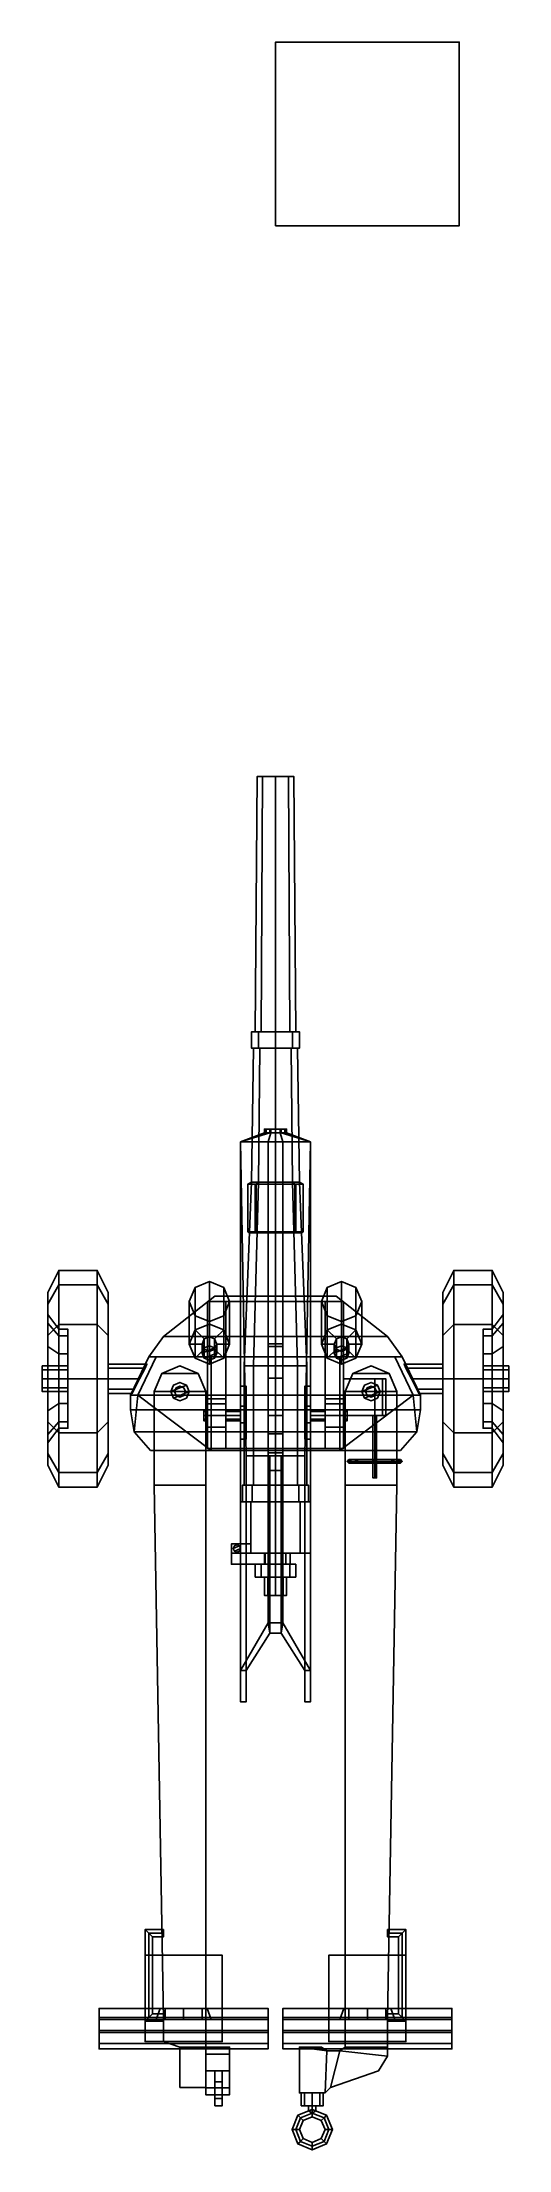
# Model space of a CAD drawing. Header units: millimetres. Extents: x -1.3 to 1.3, y -4.2 to 7.3.
import ezdxf

# ---------------------------------------------------------------- set-up
doc = ezdxf.new("R2010")
doc.units = ezdxf.units.MM
for name, color, linetype in [('gun', 1, 'Continuous'), ('sleeve', 5, 'Continuous'), ('trail1', 6, 'Continuous'), ('turret', 2, 'Continuous'), ('wheels', 2, 'Continuous')]:
    doc.layers.add(name, color=color, linetype=linetype)

msp = doc.modelspace()

# ---------------------------------------------------------------- linework, layer by layer
for points in [[(1, 7.28, 1), (1, 7.28), (0, 7.28), (0, 7.28, 1)], [(1, 7.28), (1, 6.28), (0, 6.28), (0, 7.28)], [(0, 7.28), (0, 6.28), (0, 6.28, 1), (0, 7.28, 1)], [(0, 7.28, 1), (0, 6.28, 1), (1, 6.28, 1), (1, 7.28, 1)], [(1, 6.28, 1), (1, 6.28), (1, 7.28), (1, 7.28, 1)], [(0, 6.28, 1), (0, 6.28), (1, 6.28), (1, 6.28, 1)], [(-0.33, 0.45, 0.74), (-0.61, 0.23, 0.74), (0.61, 0.23, 0.74), (0.33, 0.45, 0.74)], [(-0.33, 0.45, 0.74), (-0.33, 0.45, 0.26), (-0.61, 0.23, 0.26), (-0.61, 0.23, 0.74)], [(0.33, 0.45, 0.26), (0.61, 0.23, 0.26), (-0.61, 0.23, 0.26), (-0.33, 0.45, 0.26)], [(0.33, 0.45, 0.74), (0.33, 0.45, 0.26), (-0.33, 0.45, 0.26), (-0.33, 0.45, 0.74)], [(0.61, 0.23, 0.74), (0.61, 0.23, 0.26), (0.33, 0.45, 0.26), (0.33, 0.45, 0.74)], [(-0.61, 0.23, 0.74), (-0.69, 0.12, 0.74), (0.69, 0.12, 0.74), (0.61, 0.23, 0.74)], [(-0.61, 0.23, 0.74), (-0.61, 0.23, 0.26), (-0.69, 0.12, 0.26), (-0.69, 0.12, 0.74)], [(0.61, 0.23, 0.26), (0.69, 0.12, 0.26), (-0.69, 0.12, 0.26), (-0.61, 0.23, 0.26)], [(0.69, 0.12, 0.74), (0.69, 0.12, 0.26), (0.61, 0.23, 0.26), (0.61, 0.23, 0.74)], [(-0.69, 0.12, 0.74), (-0.79, -0.09, 0.74), (0.79, -0.09, 0.74), (0.69, 0.12, 0.74)], [(-0.69, 0.12, 0.74), (-0.69, 0.12, 0.26), (-0.79, -0.09, 0.26), (-0.79, -0.09, 0.74)], [(0.69, 0.12, 0.26), (0.79, -0.09, 0.26), (-0.79, -0.09, 0.26), (-0.69, 0.12, 0.26)], [(-0.65, 0.12, 0.3), (-0.65, 0.12, 0.69), (-0.75, -0.09, 0.69), (-0.75, -0.09, 0.3)], [(-0.35, -0.39, 0.3), (-0.35, 0.12, 0.3), (-0.65, 0.12, 0.3), (-0.75, -0.09, 0.3)], [(-0.35, 0.12, 0.69), (-0.35, -0.39, 0.69), (-0.75, -0.09, 0.69), (-0.65, 0.12, 0.69)], [(-0.35, 0.12, 0.3), (-0.35, 0.12, 0.69), (-0.65, 0.12, 0.69), (-0.65, 0.12, 0.3)], [(-0.35, -0.39, 0.3), (-0.35, -0.39, 0.69), (-0.35, 0.12, 0.69), (-0.35, 0.12, 0.3)], [(0.35, 0.12, 0.69), (0.35, 0.12, 0.3), (0.65, 0.12, 0.3), (0.65, 0.12, 0.69)], [(0.35, -0.39, 0.69), (0.35, -0.39, 0.3), (0.35, 0.12, 0.3), (0.35, 0.12, 0.69)], [(0.35, -0.39, 0.69), (0.35, 0.12, 0.69), (0.65, 0.12, 0.69), (0.75, -0.09, 0.69)], [(0.35, 0.12, 0.3), (0.35, -0.39, 0.3), (0.75, -0.09, 0.3), (0.65, 0.12, 0.3)], [(0.65, 0.12, 0.69), (0.65, 0.12, 0.3), (0.75, -0.09, 0.3), (0.75, -0.09, 0.69)], [(0.79, -0.09, 0.74), (0.79, -0.09, 0.26), (0.69, 0.12, 0.26), (0.69, 0.12, 0.74)], [(-0.71, 0.057, 0.657), (-0.7, 0.08, 0.6), (-0.91, 0.08, 0.6), (-0.91, 0.057, 0.657)], [(-0.7, 0.08, 0.6), (-0.71, 0.057, 0.543), (-0.91, 0.057, 0.543), (-0.91, 0.08, 0.6)], [(-0.74, 0, 0.68), (-0.71, 0.057, 0.657), (-0.91, 0.057, 0.657), (-0.91, 0, 0.68)], [(-0.71, 0.057, 0.543), (-0.74, 0, 0.52), (-0.91, 0, 0.52), (-0.91, 0.057, 0.543)], [(-0.77, -0.057, 0.657), (-0.74, 0, 0.68), (-0.91, 0, 0.68), (-0.91, -0.057, 0.657)], [(-0.74, 0, 0.52), (-0.77, -0.057, 0.543), (-0.91, -0.057, 0.543), (-0.91, 0, 0.52)], [(0.71, 0.057, 0.543), (0.7, 0.08, 0.6), (0.91, 0.08, 0.6), (0.91, 0.057, 0.543)], [(0.7, 0.08, 0.6), (0.71, 0.057, 0.657), (0.91, 0.057, 0.657), (0.91, 0.08, 0.6)], [(0.74, 0, 0.52), (0.71, 0.057, 0.543), (0.91, 0.057, 0.543), (0.91, 0, 0.52)], [(0.71, 0.057, 0.657), (0.74, 0, 0.68), (0.91, 0, 0.68), (0.91, 0.057, 0.657)], [(0.77, -0.057, 0.543), (0.74, 0, 0.52), (0.91, 0, 0.52), (0.91, -0.057, 0.543)], [(0.74, 0, 0.68), (0.77, -0.057, 0.657), (0.91, -0.057, 0.657), (0.91, 0, 0.68)], [(-0.78, -0.08, 0.6), (-0.77, -0.057, 0.657), (-0.91, -0.057, 0.657), (-0.91, -0.08, 0.6)], [(-0.77, -0.057, 0.543), (-0.78, -0.08, 0.6), (-0.91, -0.08, 0.6), (-0.91, -0.057, 0.543)], [(-0.79, -0.09, 0.74), (-0.79, -0.17, 0.74), (0.79, -0.17, 0.74), (0.79, -0.09, 0.74)], [(-0.79, -0.09, 0.3), (-0.79, -0.09, 0.26), (-0.79, -0.17, 0.26), (-0.79, -0.17, 0.3)], [(0.79, -0.09, 0.26), (0.79, -0.17, 0.26), (-0.79, -0.17, 0.26), (-0.79, -0.09, 0.26)], [(-0.75, -0.09, 0.3), (-0.75, -0.09, 0.69), (-0.79, -0.09, 0.69), (-0.79, -0.09, 0.3)], [(-0.79, -0.09, 0.74), (-0.79, -0.09, 0.69), (-0.79, -0.17, 0.69), (-0.79, -0.17, 0.74)], [(-0.75, -0.09, 0.3), (-0.79, -0.09, 0.3), (-0.79, -0.17, 0.3), (-0.77, -0.29, 0.3)], [(-0.79, -0.09, 0.69), (-0.75, -0.09, 0.69), (-0.77, -0.29, 0.69), (-0.79, -0.17, 0.69)], [(-0.35, -0.39, 0.3), (-0.75, -0.09, 0.3), (-0.77, -0.29, 0.3), (-0.68, -0.39, 0.3)], [(-0.77, -0.29, 0.69), (-0.75, -0.09, 0.69), (-0.35, -0.39, 0.69), (-0.68, -0.39, 0.69)], [(-0.541, -0.049, 0.3), (-0.55, -0.07, 0.3), (-0.55, -0.07, 0.69), (-0.541, -0.049, 0.69)], [(-0.55, -0.07, 0.3), (-0.541, -0.091, 0.3), (-0.541, -0.091, 0.69), (-0.55, -0.07, 0.69)], [(-0.52, -0.04, 0.3), (-0.541, -0.049, 0.3), (-0.541, -0.049, 0.69), (-0.52, -0.04, 0.69)], [(-0.541, -0.091, 0.3), (-0.52, -0.1, 0.3), (-0.52, -0.1, 0.69), (-0.541, -0.091, 0.69)], [(-0.499, -0.049, 0.3), (-0.52, -0.04, 0.3), (-0.52, -0.04, 0.69), (-0.499, -0.049, 0.69)], [(-0.52, -0.1, 0.3), (-0.499, -0.091, 0.3), (-0.499, -0.091, 0.69), (-0.52, -0.1, 0.69)], [(-0.49, -0.07, 0.3), (-0.499, -0.049, 0.3), (-0.499, -0.049, 0.69), (-0.49, -0.07, 0.69)], [(-0.499, -0.091, 0.3), (-0.49, -0.07, 0.3), (-0.49, -0.07, 0.69), (-0.499, -0.091, 0.69)], [(0.35, -0.39, 0.69), (0.75, -0.09, 0.69), (0.77, -0.29, 0.69), (0.68, -0.39, 0.69)], [(0.77, -0.29, 0.3), (0.75, -0.09, 0.3), (0.35, -0.39, 0.3), (0.68, -0.39, 0.3)], [(0.499, -0.049, 0.3), (0.49, -0.07, 0.3), (0.49, -0.07, 0.69), (0.499, -0.049, 0.69)], [(0.49, -0.07, 0.3), (0.499, -0.091, 0.3), (0.499, -0.091, 0.69), (0.49, -0.07, 0.69)], [(0.52, -0.04, 0.3), (0.499, -0.049, 0.3), (0.499, -0.049, 0.69), (0.52, -0.04, 0.69)], [(0.499, -0.091, 0.3), (0.52, -0.1, 0.3), (0.52, -0.1, 0.69), (0.499, -0.091, 0.69)], [(0.541, -0.049, 0.3), (0.52, -0.04, 0.3), (0.52, -0.04, 0.69), (0.541, -0.049, 0.69)], [(0.52, -0.1, 0.3), (0.541, -0.091, 0.3), (0.541, -0.091, 0.69), (0.52, -0.1, 0.69)], [(0.55, -0.07, 0.3), (0.541, -0.049, 0.3), (0.541, -0.049, 0.69), (0.55, -0.07, 0.69)], [(0.541, -0.091, 0.3), (0.55, -0.07, 0.3), (0.55, -0.07, 0.69), (0.541, -0.091, 0.69)], [(0.79, -0.09, 0.3), (0.79, -0.09, 0.69), (0.75, -0.09, 0.69), (0.75, -0.09, 0.3)], [(0.75, -0.09, 0.69), (0.79, -0.09, 0.69), (0.79, -0.17, 0.69), (0.77, -0.29, 0.69)], [(0.79, -0.09, 0.3), (0.75, -0.09, 0.3), (0.77, -0.29, 0.3), (0.79, -0.17, 0.3)], [(0.78, -0.08, 0.6), (0.77, -0.057, 0.543), (0.91, -0.057, 0.543), (0.91, -0.08, 0.6)], [(0.77, -0.057, 0.657), (0.78, -0.08, 0.6), (0.91, -0.08, 0.6), (0.91, -0.057, 0.657)], [(0.79, -0.17, 0.3), (0.79, -0.17, 0.26), (0.79, -0.09, 0.26), (0.79, -0.09, 0.3)], [(0.79, -0.17, 0.74), (0.79, -0.17, 0.69), (0.79, -0.09, 0.69), (0.79, -0.09, 0.74)], [(-0.79, -0.17, 0.74), (-0.77, -0.29, 0.74), (0.77, -0.29, 0.74), (0.79, -0.17, 0.74)], [(-0.79, -0.17, 0.3), (-0.79, -0.17, 0.26), (-0.77, -0.29, 0.26), (-0.77, -0.29, 0.3)], [(0.79, -0.17, 0.26), (0.77, -0.29, 0.26), (-0.77, -0.29, 0.26), (-0.79, -0.17, 0.26)], [(-0.79, -0.17, 0.74), (-0.79, -0.17, 0.69), (-0.77, -0.29, 0.69), (-0.77, -0.29, 0.74)], [(0.77, -0.29, 0.3), (0.77, -0.29, 0.26), (0.79, -0.17, 0.26), (0.79, -0.17, 0.3)], [(0.77, -0.29, 0.74), (0.77, -0.29, 0.69), (0.79, -0.17, 0.69), (0.79, -0.17, 0.74)], [(-0.77, -0.29, 0.74), (-0.68, -0.39, 0.74), (0.68, -0.39, 0.74), (0.77, -0.29, 0.74)], [(-0.77, -0.29, 0.3), (-0.77, -0.29, 0.26), (-0.68, -0.39, 0.26), (-0.68, -0.39, 0.3)], [(0.77, -0.29, 0.26), (0.68, -0.39, 0.26), (-0.68, -0.39, 0.26), (-0.77, -0.29, 0.26)], [(-0.77, -0.29, 0.74), (-0.77, -0.29, 0.69), (-0.68, -0.39, 0.69), (-0.68, -0.39, 0.74)], [(0.68, -0.39, 0.3), (0.68, -0.39, 0.26), (0.77, -0.29, 0.26), (0.77, -0.29, 0.3)], [(0.68, -0.39, 0.74), (0.68, -0.39, 0.69), (0.77, -0.29, 0.69), (0.77, -0.29, 0.74)], [(-0.35, -0.39, 0.3), (-0.68, -0.39, 0.26), (0.68, -0.39, 0.26), (0.35, -0.39, 0.3)], [(-0.68, -0.39, 0.3), (-0.68, -0.39, 0.26), (-0.35, -0.39, 0.3)], [(-0.68, -0.39, 0.74), (-0.68, -0.39, 0.69), (-0.35, -0.39, 0.69)], [(-0.68, -0.39, 0.74), (-0.35, -0.39, 0.69), (0.35, -0.39, 0.69), (0.68, -0.39, 0.74)], [(-0.35, -0.39, 0.69), (-0.35, -0.39, 0.3), (0.35, -0.39, 0.3), (0.35, -0.39, 0.69)], [(0.35, -0.39, 0.3), (0.35, -0.39, 0.3), (0.68, -0.39, 0.26), (0.68, -0.39, 0.3)], [(0.35, -0.39, 0.69), (0.35, -0.39, 0.69), (0.68, -0.39, 0.69), (0.68, -0.39, 0.74)]]:
    msp.add_3dface(points)
at = {"layer": 'gun'}
for points in [[(-0.071, 3.28, 1.521), (-0.1, 3.28, 1.45), (-0.11, 1.89, 1.45), (-0.078, 1.89, 1.528)], [(-0.1, 3.28, 1.45), (-0.071, 3.28, 1.379), (-0.078, 1.89, 1.372), (-0.11, 1.89, 1.45)], [(0.071, 3.28, 1.521), (-0.1, 3.28, 1.45), (-0.071, 3.28, 1.521), (0, 3.28, 1.55)], [(0.1, 3.28, 1.45), (-0.071, 3.28, 1.379), (-0.1, 3.28, 1.45), (0.071, 3.28, 1.521)], [(0, 3.28, 1.55), (-0.071, 3.28, 1.521), (-0.078, 1.89, 1.528), (0, 1.89, 1.56)], [(-0.071, 3.28, 1.379), (0, 3.28, 1.35), (0, 1.89, 1.34), (-0.078, 1.89, 1.372)], [(0.071, 3.28, 1.379), (0, 3.28, 1.35), (-0.071, 3.28, 1.379), (0.1, 3.28, 1.45)], [(0.071, 3.28, 1.521), (0, 3.28, 1.55), (0, 1.89, 1.56), (0.078, 1.89, 1.528)], [(0, 3.28, 1.35), (0.071, 3.28, 1.379), (0.078, 1.89, 1.372), (0, 1.89, 1.34)], [(0.1, 3.28, 1.45), (0.071, 3.28, 1.521), (0.078, 1.89, 1.528), (0.11, 1.89, 1.45)], [(0.071, 3.28, 1.379), (0.1, 3.28, 1.45), (0.11, 1.89, 1.45), (0.078, 1.89, 1.372)], [(-0.092, 1.89, 1.542), (-0.13, 1.89, 1.45), (-0.13, 1.8, 1.45), (-0.092, 1.8, 1.542)], [(-0.13, 1.89, 1.45), (-0.092, 1.89, 1.358), (-0.092, 1.8, 1.358), (-0.13, 1.8, 1.45)], [(-0.078, 1.89, 1.528), (-0.11, 1.89, 1.45), (-0.13, 1.89, 1.45), (-0.092, 1.89, 1.542)], [(-0.11, 1.89, 1.45), (-0.078, 1.89, 1.372), (-0.092, 1.89, 1.358), (-0.13, 1.89, 1.45)], [(0, 1.89, 1.58), (-0.092, 1.89, 1.542), (-0.092, 1.8, 1.542), (0, 1.8, 1.58)], [(-0.092, 1.89, 1.358), (0, 1.89, 1.32), (0, 1.8, 1.32), (-0.092, 1.8, 1.358)], [(0, 1.89, 1.56), (-0.078, 1.89, 1.528), (-0.092, 1.89, 1.542), (0, 1.89, 1.58)], [(-0.078, 1.89, 1.372), (0, 1.89, 1.34), (0, 1.89, 1.32), (-0.092, 1.89, 1.358)], [(0.092, 1.89, 1.542), (0, 1.89, 1.58), (0, 1.8, 1.58), (0.092, 1.8, 1.542)], [(0, 1.89, 1.32), (0.092, 1.89, 1.358), (0.092, 1.8, 1.358), (0, 1.8, 1.32)], [(0, 1.89, 1.34), (0.078, 1.89, 1.372), (0.092, 1.89, 1.358), (0, 1.89, 1.32)], [(0.078, 1.89, 1.528), (0, 1.89, 1.56), (0, 1.89, 1.58), (0.092, 1.89, 1.542)], [(0.078, 1.89, 1.372), (0.11, 1.89, 1.45), (0.13, 1.89, 1.45), (0.092, 1.89, 1.358)], [(0.11, 1.89, 1.45), (0.078, 1.89, 1.528), (0.092, 1.89, 1.542), (0.13, 1.89, 1.45)], [(0.13, 1.89, 1.45), (0.092, 1.89, 1.542), (0.092, 1.8, 1.542), (0.13, 1.8, 1.45)], [(0.092, 1.89, 1.358), (0.13, 1.89, 1.45), (0.13, 1.8, 1.45), (0.092, 1.8, 1.358)], [(-0.085, 1.8, 1.535), (-0.12, 1.8, 1.45), (-0.13, 1.07, 1.45), (-0.092, 1.07, 1.542)], [(-0.12, 1.8, 1.45), (-0.085, 1.8, 1.365), (-0.092, 1.07, 1.358), (-0.13, 1.07, 1.45)], [(-0.092, 1.8, 1.542), (-0.13, 1.8, 1.45), (-0.12, 1.8, 1.45), (-0.085, 1.8, 1.535)], [(-0.13, 1.8, 1.45), (-0.092, 1.8, 1.358), (-0.085, 1.8, 1.365), (-0.12, 1.8, 1.45)], [(0, 1.8, 1.57), (-0.085, 1.8, 1.535), (-0.092, 1.07, 1.542), (0, 1.07, 1.58)], [(-0.085, 1.8, 1.365), (0, 1.8, 1.33), (0, 1.07, 1.32), (-0.092, 1.07, 1.358)], [(0, 1.8, 1.58), (-0.092, 1.8, 1.542), (-0.085, 1.8, 1.535), (0, 1.8, 1.57)], [(-0.092, 1.8, 1.358), (0, 1.8, 1.32), (0, 1.8, 1.33), (-0.085, 1.8, 1.365)], [(0.085, 1.8, 1.535), (0, 1.8, 1.57), (0, 1.07, 1.58), (0.092, 1.07, 1.542)], [(0, 1.8, 1.33), (0.085, 1.8, 1.365), (0.092, 1.07, 1.358), (0, 1.07, 1.32)], [(0, 1.8, 1.32), (0.092, 1.8, 1.358), (0.085, 1.8, 1.365), (0, 1.8, 1.33)], [(0.092, 1.8, 1.542), (0, 1.8, 1.58), (0, 1.8, 1.57), (0.085, 1.8, 1.535)], [(0.12, 1.8, 1.45), (0.085, 1.8, 1.535), (0.092, 1.07, 1.542), (0.13, 1.07, 1.45)], [(0.085, 1.8, 1.365), (0.12, 1.8, 1.45), (0.13, 1.07, 1.45), (0.092, 1.07, 1.358)], [(0.092, 1.8, 1.358), (0.13, 1.8, 1.45), (0.12, 1.8, 1.45), (0.085, 1.8, 1.365)], [(0.13, 1.8, 1.45), (0.092, 1.8, 1.542), (0.085, 1.8, 1.535), (0.12, 1.8, 1.45)], [(-0.092, 1.07, 1.542), (-0.13, 1.07, 1.45), (-0.17, 0.07, 1.45), (-0.12, 0.07, 1.57)], [(-0.13, 1.07, 1.45), (-0.092, 1.07, 1.358), (-0.12, 0.07, 1.33), (-0.17, 0.07, 1.45)], [(0, 1.07, 1.58), (-0.092, 1.07, 1.542), (-0.12, 0.07, 1.57), (0, 0.07, 1.62)], [(-0.092, 1.07, 1.358), (0, 1.07, 1.32), (0, 0.07, 1.28), (-0.12, 0.07, 1.33)], [(0.092, 1.07, 1.542), (0, 1.07, 1.58), (0, 0.07, 1.62), (0.12, 0.07, 1.57)], [(0, 1.07, 1.32), (0.092, 1.07, 1.358), (0.12, 0.07, 1.33), (0, 0.07, 1.28)], [(0.13, 1.07, 1.45), (0.092, 1.07, 1.542), (0.12, 0.07, 1.57), (0.17, 0.07, 1.45)], [(0.092, 1.07, 1.358), (0.13, 1.07, 1.45), (0.17, 0.07, 1.45), (0.12, 0.07, 1.33)], [(-0.12, 0.07, 1.57), (-0.17, 0.07, 1.45), (-0.17, -0.58, 1.45), (-0.12, -0.58, 1.57)], [(-0.17, 0.07, 1.45), (-0.12, 0.07, 1.33), (-0.12, -0.58, 1.33), (-0.17, -0.58, 1.45)], [(0, 0.07, 1.62), (-0.12, 0.07, 1.57), (-0.12, -0.58, 1.57), (0, -0.58, 1.62)], [(-0.12, 0.07, 1.33), (0, 0.07, 1.28), (0, -0.58, 1.28), (-0.12, -0.58, 1.33)], [(0.12, 0.07, 1.57), (0, 0.07, 1.62), (0, -0.58, 1.62), (0.12, -0.58, 1.57)], [(0, 0.07, 1.28), (0.12, 0.07, 1.33), (0.12, -0.58, 1.33), (0, -0.58, 1.28)], [(0.17, 0.07, 1.45), (0.12, 0.07, 1.57), (0.12, -0.58, 1.57), (0.17, -0.58, 1.45)], [(0.12, 0.07, 1.33), (0.17, 0.07, 1.45), (0.17, -0.58, 1.45), (0.12, -0.58, 1.33)], [(-0.134, -0.67, 1.584), (-0.19, -0.67, 1.45), (-0.19, -0.9, 1.45), (-0.134, -0.9, 1.584)], [(-0.19, -0.67, 1.45), (-0.134, -0.67, 1.316), (-0.134, -0.9, 1.316), (-0.19, -0.9, 1.45)], [(-0.127, -0.67, 1.577), (-0.18, -0.67, 1.45), (-0.19, -0.67, 1.45), (-0.134, -0.67, 1.584)], [(-0.18, -0.67, 1.45), (-0.127, -0.67, 1.323), (-0.134, -0.67, 1.316), (-0.19, -0.67, 1.45)], [(-0.127, -0.58, 1.577), (-0.18, -0.58, 1.45), (-0.18, -0.67, 1.45), (-0.127, -0.67, 1.577)], [(-0.18, -0.58, 1.45), (-0.127, -0.58, 1.323), (-0.127, -0.67, 1.323), (-0.18, -0.67, 1.45)], [(-0.12, -0.58, 1.57), (-0.17, -0.58, 1.45), (-0.18, -0.58, 1.45), (-0.127, -0.58, 1.577)], [(-0.17, -0.58, 1.45), (-0.12, -0.58, 1.33), (-0.127, -0.58, 1.323), (-0.18, -0.58, 1.45)], [(0, -0.67, 1.64), (-0.134, -0.67, 1.584), (-0.134, -0.95, 1.584), (0, -0.95, 1.64)], [(-0.134, -0.67, 1.316), (0, -0.67, 1.26), (0, -0.95, 1.26), (-0.134, -0.95, 1.316)], [(0, -0.67, 1.63), (-0.127, -0.67, 1.577), (-0.134, -0.67, 1.584), (0, -0.67, 1.64)], [(-0.127, -0.67, 1.323), (0, -0.67, 1.27), (0, -0.67, 1.26), (-0.134, -0.67, 1.316)], [(0, -0.58, 1.63), (-0.127, -0.58, 1.577), (-0.127, -0.67, 1.577), (0, -0.67, 1.63)], [(-0.127, -0.58, 1.323), (0, -0.58, 1.27), (0, -0.67, 1.27), (-0.127, -0.67, 1.323)], [(0, -0.58, 1.62), (-0.12, -0.58, 1.57), (-0.127, -0.58, 1.577), (0, -0.58, 1.63)], [(-0.12, -0.58, 1.33), (0, -0.58, 1.28), (0, -0.58, 1.27), (-0.127, -0.58, 1.323)], [(0.127, -0.58, 1.577), (0, -0.58, 1.63), (0, -0.67, 1.63), (0.127, -0.67, 1.577)], [(0, -0.58, 1.27), (0.127, -0.58, 1.323), (0.127, -0.67, 1.323), (0, -0.67, 1.27)], [(0, -0.58, 1.28), (0.12, -0.58, 1.33), (0.127, -0.58, 1.323), (0, -0.58, 1.27)], [(0.12, -0.58, 1.57), (0, -0.58, 1.62), (0, -0.58, 1.63), (0.127, -0.58, 1.577)], [(0.134, -0.67, 1.584), (0, -0.67, 1.64), (0, -0.95, 1.64), (0.134, -0.95, 1.584)], [(0, -0.67, 1.26), (0.134, -0.67, 1.316), (0.134, -0.95, 1.316), (0, -0.95, 1.26)], [(0, -0.67, 1.27), (0.127, -0.67, 1.323), (0.134, -0.67, 1.316), (0, -0.67, 1.26)], [(0.127, -0.67, 1.577), (0, -0.67, 1.63), (0, -0.67, 1.64), (0.134, -0.67, 1.584)], [(0.12, -0.58, 1.33), (0.17, -0.58, 1.45), (0.18, -0.58, 1.45), (0.127, -0.58, 1.323)], [(0.17, -0.58, 1.45), (0.12, -0.58, 1.57), (0.127, -0.58, 1.577), (0.18, -0.58, 1.45)], [(0.18, -0.58, 1.45), (0.127, -0.58, 1.577), (0.127, -0.67, 1.577), (0.18, -0.67, 1.45)], [(0.127, -0.58, 1.323), (0.18, -0.58, 1.45), (0.18, -0.67, 1.45), (0.127, -0.67, 1.323)], [(0.127, -0.67, 1.323), (0.18, -0.67, 1.45), (0.19, -0.67, 1.45), (0.134, -0.67, 1.316)], [(0.18, -0.67, 1.45), (0.127, -0.67, 1.577), (0.134, -0.67, 1.584), (0.19, -0.67, 1.45)], [(0.19, -0.67, 1.45), (0.134, -0.67, 1.584), (0.134, -0.95, 1.584), (0.19, -0.95, 1.45)], [(0.134, -0.67, 1.316), (0.19, -0.67, 1.45), (0.19, -0.95, 1.45), (0.134, -0.95, 1.316)], [(-0.134, -0.9, 1.584), (-0.19, -0.9, 1.45), (-0.24, -0.9, 1.584)], [(-0.24, -0.9, 1.316), (-0.24, -0.95, 1.316), (-0.24, -0.95, 1.584), (-0.24, -0.9, 1.584)], [(-0.134, -0.9, 1.316), (-0.134, -0.95, 1.316), (-0.24, -0.95, 1.316), (-0.24, -0.9, 1.316)], [(-0.24, -0.9, 1.584), (-0.24, -0.95, 1.584), (-0.134, -0.95, 1.584), (-0.134, -0.9, 1.584)], [(-0.19, -0.9, 1.45), (-0.134, -0.9, 1.316), (-0.24, -0.9, 1.316)], [(-0.24, -0.9, 1.584), (-0.19, -0.9, 1.45), (-0.24, -0.9, 1.316)], [(-0.21, -0.905, 1.594), (-0.224, -0.911, 1.594), (-0.23, -0.925, 1.594), (-0.196, -0.911, 1.594)], [(-0.224, -0.911, 1.306), (-0.21, -0.905, 1.306), (-0.196, -0.911, 1.306), (-0.23, -0.925, 1.306)], [(-0.224, -0.911, 1.306), (-0.23, -0.925, 1.306), (-0.23, -0.925, 1.316), (-0.224, -0.911, 1.316)], [(-0.224, -0.911, 1.584), (-0.23, -0.925, 1.584), (-0.23, -0.925, 1.594), (-0.224, -0.911, 1.594)], [(-0.196, -0.911, 1.594), (-0.23, -0.925, 1.594), (-0.224, -0.939, 1.594), (-0.19, -0.925, 1.594)], [(-0.23, -0.925, 1.306), (-0.196, -0.911, 1.306), (-0.19, -0.925, 1.306), (-0.224, -0.939, 1.306)], [(-0.21, -0.905, 1.306), (-0.224, -0.911, 1.306), (-0.224, -0.911, 1.316), (-0.21, -0.905, 1.316)], [(-0.21, -0.905, 1.584), (-0.224, -0.911, 1.584), (-0.224, -0.911, 1.594), (-0.21, -0.905, 1.594)], [(-0.196, -0.911, 1.306), (-0.21, -0.905, 1.306), (-0.21, -0.905, 1.316), (-0.196, -0.911, 1.316)], [(-0.196, -0.911, 1.584), (-0.21, -0.905, 1.584), (-0.21, -0.905, 1.594), (-0.196, -0.911, 1.594)], [(-0.19, -0.925, 1.306), (-0.196, -0.911, 1.306), (-0.196, -0.911, 1.316), (-0.19, -0.925, 1.316)], [(-0.19, -0.925, 1.584), (-0.196, -0.911, 1.584), (-0.196, -0.911, 1.594), (-0.19, -0.925, 1.594)], [(-0.24, -0.95, 1.4), (-0.24, -1.01, 1.4), (-0.24, -1.01, 1.5), (-0.24, -0.95, 1.5)], [(-0.059, -0.95, 1.4), (-0.059, -1.01, 1.4), (-0.24, -1.01, 1.4), (-0.24, -0.95, 1.4)], [(-0.24, -0.95, 1.5), (-0.24, -1.01, 1.5), (-0.059, -1.01, 1.5), (-0.059, -0.95, 1.5)], [(-0.24, -0.95, 1.584), (-0.24, -0.95, 1.5), (-0.169, -0.95, 1.5), (-0.134, -0.95, 1.584)], [(-0.134, -0.95, 1.316), (-0.169, -0.95, 1.4), (-0.24, -0.95, 1.4), (-0.24, -0.95, 1.316)], [(-0.24, -1.01, 1.5), (-0.24, -1.01, 1.4), (-0.11, -1.01, 1.45), (-0.089, -1.01, 1.5)], [(-0.11, -1.01, 1.45), (-0.24, -1.01, 1.4), (-0.059, -1.01, 1.4), (-0.11, -1.01, 1.45)], [(-0.23, -0.925, 1.306), (-0.224, -0.939, 1.306), (-0.224, -0.939, 1.316), (-0.23, -0.925, 1.316)], [(-0.23, -0.925, 1.584), (-0.224, -0.939, 1.584), (-0.224, -0.939, 1.594), (-0.23, -0.925, 1.594)], [(-0.19, -0.925, 1.594), (-0.224, -0.939, 1.594), (-0.21, -0.945, 1.594), (-0.196, -0.939, 1.594)], [(-0.224, -0.939, 1.306), (-0.19, -0.925, 1.306), (-0.196, -0.939, 1.306), (-0.21, -0.945, 1.306)], [(-0.224, -0.939, 1.306), (-0.21, -0.945, 1.306), (-0.21, -0.945, 1.316), (-0.224, -0.939, 1.316)], [(-0.224, -0.939, 1.584), (-0.21, -0.945, 1.584), (-0.21, -0.945, 1.594), (-0.224, -0.939, 1.594)], [(-0.21, -0.945, 1.306), (-0.196, -0.939, 1.306), (-0.196, -0.939, 1.316), (-0.21, -0.945, 1.316)], [(-0.21, -0.945, 1.584), (-0.196, -0.939, 1.584), (-0.196, -0.939, 1.594), (-0.21, -0.945, 1.594)], [(-0.196, -0.939, 1.306), (-0.19, -0.925, 1.306), (-0.19, -0.925, 1.316), (-0.196, -0.939, 1.316)], [(-0.196, -0.939, 1.584), (-0.19, -0.925, 1.584), (-0.19, -0.925, 1.594), (-0.196, -0.939, 1.594)], [(-0.134, -0.95, 1.584), (-0.169, -0.95, 1.5), (-0.059, -0.95, 1.5), (-0.057, -0.95, 1.507)], [(-0.169, -0.95, 1.4), (-0.134, -0.95, 1.316), (-0.057, -0.95, 1.393), (-0.059, -0.95, 1.4)], [(0, -0.95, 1.64), (-0.134, -0.95, 1.584), (-0.057, -0.95, 1.507), (0, -0.95, 1.53)], [(-0.134, -0.95, 1.316), (0, -0.95, 1.26), (0, -0.95, 1.37), (-0.057, -0.95, 1.393)], [(-0.078, -1.01, 1.528), (-0.11, -1.01, 1.45), (-0.11, -1.08, 1.45), (-0.078, -1.08, 1.528)], [(-0.11, -1.01, 1.45), (-0.078, -1.01, 1.372), (-0.078, -1.08, 1.372), (-0.11, -1.08, 1.45)], [(-0.057, -1.01, 1.507), (-0.08, -1.01, 1.45), (-0.11, -1.01, 1.45), (-0.078, -1.01, 1.528)], [(-0.08, -1.01, 1.45), (-0.057, -1.01, 1.393), (-0.078, -1.01, 1.372), (-0.11, -1.01, 1.45)], [(0, -1.01, 1.56), (-0.078, -1.01, 1.528), (-0.078, -1.08, 1.528), (0, -1.08, 1.56)], [(-0.078, -1.01, 1.372), (0, -1.01, 1.34), (0, -1.08, 1.34), (-0.078, -1.08, 1.372)], [(0, -1.01, 1.53), (-0.057, -1.01, 1.507), (-0.078, -1.01, 1.528), (0, -1.01, 1.56)], [(-0.057, -1.01, 1.393), (0, -1.01, 1.37), (0, -1.01, 1.34), (-0.078, -1.01, 1.372)], [(-0.057, -0.95, 1.507), (-0.059, -0.95, 1.5), (-0.059, -1.01, 1.5), (-0.057, -1.01, 1.507)], [(-0.059, -0.95, 1.4), (-0.057, -0.95, 1.393), (-0.057, -1.01, 1.393), (-0.059, -1.01, 1.4)], [(0, -0.95, 1.53), (-0.057, -0.95, 1.507), (-0.057, -1.01, 1.507), (0, -1.01, 1.53)], [(-0.057, -0.95, 1.393), (0, -0.95, 1.37), (0, -1.01, 1.37), (-0.057, -1.01, 1.393)], [(0.057, -0.95, 1.507), (0, -0.95, 1.53), (0, -1.01, 1.53), (0.057, -1.01, 1.507)], [(0, -0.95, 1.37), (0.057, -0.95, 1.393), (0.057, -1.01, 1.393), (0, -1.01, 1.37)], [(0, -0.95, 1.26), (0.134, -0.95, 1.316), (0.057, -0.95, 1.393), (0, -0.95, 1.37)], [(0.134, -0.95, 1.584), (0, -0.95, 1.64), (0, -0.95, 1.53), (0.057, -0.95, 1.507)], [(0.078, -1.01, 1.528), (0, -1.01, 1.56), (0, -1.08, 1.56), (0.078, -1.08, 1.528)], [(0, -1.01, 1.34), (0.078, -1.01, 1.372), (0.078, -1.08, 1.372), (0, -1.08, 1.34)], [(0, -1.01, 1.37), (0.057, -1.01, 1.393), (0.078, -1.01, 1.372), (0, -1.01, 1.34)], [(0.057, -1.01, 1.507), (0, -1.01, 1.53), (0, -1.01, 1.56), (0.078, -1.01, 1.528)], [(0.08, -0.95, 1.45), (0.057, -0.95, 1.507), (0.057, -1.01, 1.507), (0.08, -1.01, 1.45)], [(0.057, -0.95, 1.393), (0.08, -0.95, 1.45), (0.08, -1.01, 1.45), (0.057, -1.01, 1.393)], [(0.134, -0.95, 1.316), (0.19, -0.95, 1.45), (0.08, -0.95, 1.45), (0.057, -0.95, 1.393)], [(0.19, -0.95, 1.45), (0.134, -0.95, 1.584), (0.057, -0.95, 1.507), (0.08, -0.95, 1.45)], [(0.057, -1.01, 1.393), (0.08, -1.01, 1.45), (0.11, -1.01, 1.45), (0.078, -1.01, 1.372)], [(0.08, -1.01, 1.45), (0.057, -1.01, 1.507), (0.078, -1.01, 1.528), (0.11, -1.01, 1.45)], [(0.11, -1.01, 1.45), (0.078, -1.01, 1.528), (0.078, -1.08, 1.528), (0.11, -1.08, 1.45)], [(0.078, -1.01, 1.372), (0.11, -1.01, 1.45), (0.11, -1.08, 1.45), (0.078, -1.08, 1.372)], [(-0.078, -1.08, 1.528), (-0.11, -1.08, 1.45), (-0.06, -1.08, 1.45), (-0.042, -1.08, 1.492)], [(-0.11, -1.08, 1.45), (-0.078, -1.08, 1.372), (-0.042, -1.08, 1.408), (-0.06, -1.08, 1.45)], [(0, -1.08, 1.56), (-0.078, -1.08, 1.528), (-0.042, -1.08, 1.492), (0, -1.08, 1.51)], [(-0.078, -1.08, 1.372), (0, -1.08, 1.34), (0, -1.08, 1.39), (-0.042, -1.08, 1.408)], [(-0.042, -1.08, 1.492), (-0.06, -1.08, 1.45), (-0.06, -1.18, 1.45), (-0.042, -1.18, 1.492)], [(-0.06, -1.08, 1.45), (-0.042, -1.08, 1.408), (-0.042, -1.18, 1.408), (-0.06, -1.18, 1.45)], [(0, -1.08, 1.51), (-0.042, -1.08, 1.492), (-0.042, -1.18, 1.492), (0, -1.18, 1.51)], [(-0.042, -1.08, 1.408), (0, -1.08, 1.39), (0, -1.18, 1.39), (-0.042, -1.18, 1.408)], [(0.042, -1.08, 1.492), (0, -1.08, 1.51), (0, -1.18, 1.51), (0.042, -1.18, 1.492)], [(0, -1.08, 1.39), (0.042, -1.08, 1.408), (0.042, -1.18, 1.408), (0, -1.18, 1.39)], [(0, -1.08, 1.34), (0.078, -1.08, 1.372), (0.042, -1.08, 1.408), (0, -1.08, 1.39)], [(0.078, -1.08, 1.528), (0, -1.08, 1.56), (0, -1.08, 1.51), (0.042, -1.08, 1.492)], [(0.06, -1.08, 1.45), (0.042, -1.08, 1.492), (0.042, -1.18, 1.492), (0.06, -1.18, 1.45)], [(0.042, -1.08, 1.408), (0.06, -1.08, 1.45), (0.06, -1.18, 1.45), (0.042, -1.18, 1.408)], [(0.078, -1.08, 1.372), (0.11, -1.08, 1.45), (0.06, -1.08, 1.45), (0.042, -1.08, 1.408)], [(0.11, -1.08, 1.45), (0.078, -1.08, 1.528), (0.042, -1.08, 1.492), (0.06, -1.08, 1.45)], [(-0.042, -1.18, 1.408), (0.06, -1.18, 1.45), (0.042, -1.18, 1.492), (-0.06, -1.18, 1.45)], [(-0.06, -1.18, 1.45), (0.042, -1.18, 1.492), (0, -1.18, 1.51), (-0.042, -1.18, 1.492)], [(0, -1.18, 1.39), (0.042, -1.18, 1.408), (0.06, -1.18, 1.45), (-0.042, -1.18, 1.408)]]:
    msp.add_3dface(points, dxfattribs=at)
at = {"layer": 'sleeve'}
for points in [[(0.03, 1.34, 1.232), (-0.03, 1.34, 1.232), (-0.19, 1.29, 1.26), (0.19, 1.29, 1.26)], [(-0.03, 1.34, 1.232), (-0.06, 1.34, 1.18), (-0.19, 1.29, 1.26)], [(-0.05, 1.34, 1.04), (-0.19, 1.29, 1.11), (-0.19, 1.29, 1.26), (-0.06, 1.34, 1.18)], [(-0.05, 1.34, 1.04), (-0.025, 1.34, 0.997), (-0.04, 1.29, 0.97), (-0.19, 1.29, 1.11)], [(-0.19, 1.29, 1.11), (-0.19, -1.59, 1.11), (-0.19, -1.76, 1.26), (-0.19, 1.29, 1.26)], [(-0.19, 1.29, 1.26), (-0.16, -0.42, 1.26), (0.16, -0.42, 1.26), (0.19, 1.29, 1.26)], [(-0.04, 1.29, 0.97), (-0.04, -1.33, 0.97), (-0.19, -1.59, 1.11), (-0.19, 1.29, 1.11)], [(-0.19, 1.29, 1.26), (-0.19, -1.76, 1.26), (-0.16, -1.76, 1.26), (-0.16, -0.42, 1.26)], [(-0.03, 1.36, 1.232), (-0.06, 1.36, 1.18), (-0.06, 1.34, 1.18), (-0.03, 1.34, 1.232)], [(-0.06, 1.36, 1.18), (-0.03, 1.36, 1.128), (-0.03, 1.34, 1.128), (-0.06, 1.34, 1.18)], [(-0.06, 1.36, 1.18), (0.06, 1.36, 1.18), (0.03, 1.36, 1.128), (-0.03, 1.36, 1.128)], [(-0.03, 1.36, 1.232), (0.03, 1.36, 1.232), (0.06, 1.36, 1.18), (-0.06, 1.36, 1.18)], [(-0.025, 1.34, 1.083), (-0.05, 1.34, 1.04), (-0.06, 1.34, 1.18), (-0.03, 1.34, 1.128)], [(-0.025, 1.36, 1.083), (-0.05, 1.36, 1.04), (-0.05, 1.34, 1.04), (-0.025, 1.34, 1.083)], [(-0.05, 1.36, 1.04), (-0.025, 1.36, 0.997), (-0.025, 1.34, 0.997), (-0.05, 1.34, 1.04)], [(-0.05, 1.36, 1.04), (0.05, 1.36, 1.04), (0.025, 1.36, 0.997), (-0.025, 1.36, 0.997)], [(-0.025, 1.36, 1.083), (0.025, 1.36, 1.083), (0.05, 1.36, 1.04), (-0.05, 1.36, 1.04)], [(-0.025, 1.34, 0.997), (0.025, 1.34, 0.997), (0.04, 1.29, 0.97), (-0.04, 1.29, 0.97)], [(0.04, 1.29, 0.97), (0.04, 0.19, 0.97), (-0.04, 0.19, 0.97), (-0.04, 1.29, 0.97)], [(0.03, 1.36, 1.232), (-0.03, 1.36, 1.232), (-0.03, 1.34, 1.232), (0.03, 1.34, 1.232)], [(-0.03, 1.36, 1.128), (0.03, 1.36, 1.128), (0.03, 1.34, 1.128), (-0.03, 1.34, 1.128)], [(0.025, 1.34, 1.083), (-0.025, 1.34, 1.083), (-0.03, 1.34, 1.128), (0.03, 1.34, 1.128)], [(0.025, 1.36, 1.083), (-0.025, 1.36, 1.083), (-0.025, 1.34, 1.083), (0.025, 1.34, 1.083)], [(-0.025, 1.36, 0.997), (0.025, 1.36, 0.997), (0.025, 1.34, 0.997), (-0.025, 1.34, 0.997)], [(0.05, 1.36, 1.04), (0.025, 1.36, 1.083), (0.025, 1.34, 1.083), (0.05, 1.34, 1.04)], [(0.025, 1.36, 0.997), (0.05, 1.36, 1.04), (0.05, 1.34, 1.04), (0.025, 1.34, 0.997)], [(0.05, 1.34, 1.04), (0.025, 1.34, 1.083), (0.03, 1.34, 1.128), (0.06, 1.34, 1.18)], [(0.025, 1.34, 0.997), (0.05, 1.34, 1.04), (0.19, 1.29, 1.11), (0.04, 1.29, 0.97)], [(0.06, 1.36, 1.18), (0.03, 1.36, 1.232), (0.03, 1.34, 1.232), (0.06, 1.34, 1.18)], [(0.03, 1.36, 1.128), (0.06, 1.36, 1.18), (0.06, 1.34, 1.18), (0.03, 1.34, 1.128)], [(0.06, 1.34, 1.18), (0.03, 1.34, 1.232), (0.19, 1.29, 1.26)], [(0.19, -1.59, 1.11), (0.04, -1.33, 0.97), (0.04, 1.29, 0.97), (0.19, 1.29, 1.11)], [(0.19, 1.29, 1.11), (0.05, 1.34, 1.04), (0.06, 1.34, 1.18), (0.19, 1.29, 1.26)], [(0.16, -0.42, 1.26), (0.16, -1.76, 1.26), (0.19, -1.76, 1.26), (0.19, 1.29, 1.26)], [(0.19, -1.76, 1.26), (0.19, -1.59, 1.11), (0.19, 1.29, 1.11), (0.19, 1.29, 1.26)], [(-0.106, 1.06, 1.344), (-0.15, 1.06, 1.45), (-0.13, 1.07, 1.45), (-0.092, 1.07, 1.358)], [(-0.15, 1.06, 1.45), (-0.106, 1.06, 1.556), (-0.092, 1.07, 1.542), (-0.13, 1.07, 1.45)], [(-0.106, 1.06, 1.556), (-0.15, 1.06, 1.45), (-0.15, 0.8, 1.45), (-0.106, 0.8, 1.556)], [(-0.15, 1.06, 1.45), (-0.106, 1.06, 1.344), (-0.106, 0.8, 1.344), (-0.15, 0.8, 1.45)], [(-0.106, 1.06, 1.344), (-0.11, 1.06, 1.26), (-0.11, 0.8, 1.26), (-0.106, 0.8, 1.344)], [(0, 1.06, 1.3), (-0.11, 1.06, 1.26), (-0.11, 1.06, 1.26), (-0.106, 1.06, 1.344)], [(0.11, 1.06, 1.26), (-0.11, 1.06, 1.26), (-0.11, 1.06, 1.26), (0, 1.06, 1.3)], [(0, 1.06, 1.3), (-0.106, 1.06, 1.344), (-0.092, 1.07, 1.358), (0, 1.07, 1.32)], [(-0.106, 1.06, 1.556), (0, 1.06, 1.6), (0, 1.07, 1.58), (-0.092, 1.07, 1.542)], [(0, 1.06, 1.6), (-0.106, 1.06, 1.556), (-0.106, 0.8, 1.556), (0, 0.8, 1.6)], [(0.106, 1.06, 1.344), (0, 1.06, 1.3), (0, 1.07, 1.32), (0.092, 1.07, 1.358)], [(0, 1.06, 1.6), (0.106, 1.06, 1.556), (0.092, 1.07, 1.542), (0, 1.07, 1.58)], [(0.106, 1.06, 1.556), (0, 1.06, 1.6), (0, 0.8, 1.6), (0.106, 0.8, 1.556)], [(0.11, 1.06, 1.26), (0, 1.06, 1.3), (0, 1.06, 1.3), (0.106, 1.06, 1.344)], [(0.15, 1.06, 1.45), (0.106, 1.06, 1.344), (0.092, 1.07, 1.358), (0.13, 1.07, 1.45)], [(0.106, 1.06, 1.556), (0.15, 1.06, 1.45), (0.13, 1.07, 1.45), (0.092, 1.07, 1.542)], [(0.15, 1.06, 1.45), (0.106, 1.06, 1.556), (0.106, 0.8, 1.556), (0.15, 0.8, 1.45)], [(0.11, 1.06, 1.26), (0.106, 1.06, 1.344), (0.106, 0.8, 1.344), (0.11, 0.8, 1.26)], [(0.106, 1.06, 1.344), (0.15, 1.06, 1.45), (0.15, 0.8, 1.45), (0.106, 0.8, 1.344)], [(-0.106, 0.8, 1.556), (-0.15, 0.8, 1.45), (-0.141, 0.795, 1.45), (-0.1, 0.795, 1.55)], [(-0.15, 0.8, 1.45), (-0.106, 0.8, 1.344), (-0.1, 0.795, 1.35), (-0.141, 0.795, 1.45)], [(-0.106, 0.8, 1.344), (-0.11, 0.8, 1.26), (-0.11, 0.8, 1.26), (0, 0.8, 1.3)], [(0, 0.8, 1.3), (-0.11, 0.8, 1.26), (-0.11, 0.8, 1.26), (0.11, 0.8, 1.26)], [(0, 0.8, 1.6), (-0.106, 0.8, 1.556), (-0.1, 0.795, 1.55), (0, 0.795, 1.591)], [(-0.106, 0.8, 1.344), (0, 0.8, 1.3), (0, 0.795, 1.309), (-0.1, 0.795, 1.35)], [(0.106, 0.8, 1.556), (0, 0.8, 1.6), (0, 0.795, 1.591), (0.1, 0.795, 1.55)], [(0, 0.8, 1.3), (0.106, 0.8, 1.344), (0.1, 0.795, 1.35), (0, 0.795, 1.309)], [(0.106, 0.8, 1.344), (0, 0.8, 1.3), (0, 0.8, 1.3), (0.11, 0.8, 1.26)], [(0.15, 0.8, 1.45), (0.106, 0.8, 1.556), (0.1, 0.795, 1.55), (0.141, 0.795, 1.45)], [(0.106, 0.8, 1.344), (0.15, 0.8, 1.45), (0.141, 0.795, 1.45), (0.1, 0.795, 1.35)], [(0.04, 0.191, 0.97), (0.04, 0.175, 0.945), (-0.04, 0.175, 0.945), (-0.04, 0.191, 0.97)], [(-0.04, 0.175, 0.945), (-0.04, -0.403, 0.83), (-0.04, -0.5, 0.9), (-0.04, 0.191, 0.97)], [(-0.04, 0.191, 0.97), (-0.04, -0.5, 0.9), (-0.04, -0.3, 0.97)], [(0.04, 0.175, 0.945), (0.04, 0.003, 0.83), (-0.04, 0.003, 0.83), (-0.04, 0.175, 0.945)], [(-0.04, 0.003, 0.83), (-0.04, -0.2, 0.79), (-0.04, -0.403, 0.83), (-0.04, 0.175, 0.945)], [(0.04, 0.191, 0.97), (0.04, -0.5, 0.9), (0.04, -0.403, 0.83), (0.04, 0.175, 0.945)], [(0.04, 0.191, 0.97), (0.04, 0.191, 0.97), (0.04, -0.3, 0.97), (0.04, -0.5, 0.9)], [(0.04, 0.175, 0.945), (0.04, -0.403, 0.83), (0.04, -0.2, 0.79), (0.04, 0.003, 0.83)], [(0.04, 0.003, 0.83), (0.04, -0.2, 0.79), (-0.04, -0.2, 0.79), (-0.04, 0.003, 0.83)], [(-0.19, -0.04, 1.26), (-0.19, -0.33, 1.26), (-0.19, -0.24, 1.4), (-0.19, -0.15, 1.4)], [(-0.16, -0.15, 1.4), (-0.16, -0.04, 1.26), (-0.19, -0.04, 1.26), (-0.19, -0.15, 1.4)], [(-0.16, -0.24, 1.4), (-0.16, -0.33, 1.26), (-0.16, -0.04, 1.26), (-0.16, -0.15, 1.4)], [(0.19, -0.15, 1.4), (0.19, -0.04, 1.26), (0.16, -0.04, 1.26), (0.16, -0.15, 1.4)], [(0.16, -0.04, 1.26), (0.16, -0.33, 1.26), (0.16, -0.24, 1.4), (0.16, -0.15, 1.4)], [(0.19, -0.24, 1.4), (0.19, -0.33, 1.26), (0.19, -0.04, 1.26), (0.19, -0.15, 1.4)], [(-0.37, -0.179, 1.341), (-0.37, -0.17, 1.32), (-0.39, -0.17, 1.32), (-0.39, -0.179, 1.341)], [(-0.37, -0.17, 1.32), (-0.37, -0.179, 1.299), (-0.39, -0.179, 1.299), (-0.39, -0.17, 1.32)], [(-0.39, -0.179, 1.299), (-0.39, -0.23, 1.32), (-0.39, -0.221, 1.341), (-0.39, -0.17, 1.32)], [(-0.39, -0.17, 1.32), (-0.39, -0.221, 1.341), (-0.39, -0.2, 1.35), (-0.39, -0.179, 1.341)], [(-0.37, -0.2, 1.35), (-0.37, -0.179, 1.341), (-0.39, -0.179, 1.341), (-0.39, -0.2, 1.35)], [(-0.37, -0.179, 1.299), (-0.37, -0.2, 1.29), (-0.39, -0.2, 1.29), (-0.39, -0.179, 1.299)], [(-0.39, -0.2, 1.29), (-0.39, -0.221, 1.299), (-0.39, -0.23, 1.32), (-0.39, -0.179, 1.299)], [(-0.37, -0.221, 1.341), (-0.37, -0.2, 1.35), (-0.39, -0.2, 1.35), (-0.39, -0.221, 1.341)], [(-0.37, -0.2, 1.29), (-0.37, -0.221, 1.299), (-0.39, -0.221, 1.299), (-0.39, -0.2, 1.29)], [(-0.37, -0.23, 1.32), (-0.37, -0.221, 1.341), (-0.39, -0.221, 1.341), (-0.39, -0.23, 1.32)], [(-0.37, -0.221, 1.299), (-0.37, -0.23, 1.32), (-0.39, -0.23, 1.32), (-0.39, -0.221, 1.299)], [(-0.19, -0.179, 1.341), (-0.19, -0.17, 1.32), (-0.27, -0.17, 1.32), (-0.27, -0.179, 1.341)], [(-0.19, -0.17, 1.32), (-0.19, -0.179, 1.299), (-0.27, -0.179, 1.299), (-0.27, -0.17, 1.32)], [(-0.19, -0.2, 1.35), (-0.19, -0.179, 1.341), (-0.27, -0.179, 1.341), (-0.27, -0.2, 1.35)], [(-0.19, -0.179, 1.299), (-0.19, -0.2, 1.29), (-0.27, -0.2, 1.29), (-0.27, -0.179, 1.299)], [(-0.19, -0.221, 1.341), (-0.19, -0.2, 1.35), (-0.27, -0.2, 1.35), (-0.27, -0.221, 1.341)], [(-0.19, -0.2, 1.29), (-0.19, -0.221, 1.299), (-0.27, -0.221, 1.299), (-0.27, -0.2, 1.29)], [(-0.19, -0.23, 1.32), (-0.19, -0.221, 1.341), (-0.27, -0.221, 1.341), (-0.27, -0.23, 1.32)], [(-0.19, -0.221, 1.299), (-0.19, -0.23, 1.32), (-0.27, -0.23, 1.32), (-0.27, -0.221, 1.299)], [(-0.19, -0.15, 1.4), (-0.19, -0.24, 1.4), (-0.16, -0.24, 1.4), (-0.16, -0.15, 1.4)], [(0.04, -0.2, 0.79), (0.04, -0.403, 0.83), (-0.04, -0.403, 0.83), (-0.04, -0.2, 0.79)], [(0.16, -0.15, 1.4), (0.16, -0.24, 1.4), (0.19, -0.24, 1.4), (0.19, -0.15, 1.4)], [(0.19, -0.179, 1.299), (0.19, -0.17, 1.32), (0.27, -0.17, 1.32), (0.27, -0.179, 1.299)], [(0.19, -0.17, 1.32), (0.19, -0.179, 1.341), (0.27, -0.179, 1.341), (0.27, -0.17, 1.32)], [(0.19, -0.2, 1.29), (0.19, -0.179, 1.299), (0.27, -0.179, 1.299), (0.27, -0.2, 1.29)], [(0.19, -0.179, 1.341), (0.19, -0.2, 1.35), (0.27, -0.2, 1.35), (0.27, -0.179, 1.341)], [(0.19, -0.221, 1.299), (0.19, -0.2, 1.29), (0.27, -0.2, 1.29), (0.27, -0.221, 1.299)], [(0.19, -0.2, 1.35), (0.19, -0.221, 1.341), (0.27, -0.221, 1.341), (0.27, -0.2, 1.35)], [(0.19, -0.23, 1.32), (0.19, -0.221, 1.299), (0.27, -0.221, 1.299), (0.27, -0.23, 1.32)], [(0.19, -0.221, 1.341), (0.19, -0.23, 1.32), (0.27, -0.23, 1.32), (0.27, -0.221, 1.341)], [(0.37, -0.179, 1.299), (0.37, -0.17, 1.32), (0.39, -0.17, 1.32), (0.39, -0.179, 1.299)], [(0.37, -0.17, 1.32), (0.37, -0.179, 1.341), (0.39, -0.179, 1.341), (0.39, -0.17, 1.32)], [(0.37, -0.2, 1.29), (0.37, -0.179, 1.299), (0.39, -0.179, 1.299), (0.39, -0.2, 1.29)], [(0.37, -0.179, 1.341), (0.37, -0.2, 1.35), (0.39, -0.2, 1.35), (0.39, -0.179, 1.341)], [(0.37, -0.221, 1.299), (0.37, -0.2, 1.29), (0.39, -0.2, 1.29), (0.39, -0.221, 1.299)], [(0.37, -0.2, 1.35), (0.37, -0.221, 1.341), (0.39, -0.221, 1.341), (0.39, -0.2, 1.35)], [(0.37, -0.23, 1.32), (0.37, -0.221, 1.299), (0.39, -0.221, 1.299), (0.39, -0.23, 1.32)], [(0.37, -0.221, 1.341), (0.37, -0.23, 1.32), (0.39, -0.23, 1.32), (0.39, -0.221, 1.341)], [(0.39, -0.221, 1.299), (0.39, -0.17, 1.32), (0.39, -0.179, 1.341), (0.39, -0.23, 1.32)], [(0.39, -0.2, 1.29), (0.39, -0.179, 1.299), (0.39, -0.17, 1.32), (0.39, -0.221, 1.299)], [(0.39, -0.23, 1.32), (0.39, -0.179, 1.341), (0.39, -0.2, 1.35), (0.39, -0.221, 1.341)], [(-0.19, -0.24, 1.4), (-0.19, -0.33, 1.26), (-0.16, -0.33, 1.26), (-0.16, -0.24, 1.4)], [(0.04, -0.5, 0.9), (0.04, -0.3, 0.97), (-0.04, -0.3, 0.97), (-0.04, -0.5, 0.9)], [(0.04, -0.3, 0.97), (0.04, -1.33, 0.97), (-0.04, -1.33, 0.97), (-0.04, -0.3, 0.97)], [(0.16, -0.24, 1.4), (0.16, -0.33, 1.26), (0.19, -0.33, 1.26), (0.19, -0.24, 1.4)], [(-0.16, -0.42, 1.11), (-0.16, -1.59, 1.11), (-0.03, -1.386, 1), (-0.03, -0.42, 1)], [(-0.16, -0.42, 1.26), (-0.16, -1.76, 1.26), (-0.16, -1.59, 1.11), (-0.16, -0.42, 1.11)], [(-0.16, -0.42, 1.26), (-0.16, -0.42, 1.11), (0.16, -0.42, 1.11), (0.16, -0.42, 1.26)], [(-0.16, -0.42, 1.11), (-0.03, -0.42, 1), (0.03, -0.42, 1), (0.16, -0.42, 1.11)], [(0.04, -0.403, 0.83), (0.04, -0.5, 0.9), (-0.04, -0.5, 0.9), (-0.04, -0.403, 0.83)], [(-0.03, -0.42, 1), (-0.03, -1.386, 1), (0.03, -1.386, 1), (0.03, -0.42, 1)], [(0.03, -0.42, 1), (0.03, -1.386, 1), (0.16, -1.59, 1.11), (0.16, -0.42, 1.11)], [(0.16, -0.42, 1.11), (0.16, -1.59, 1.11), (0.16, -1.76, 1.26), (0.16, -0.42, 1.26)], [(-0.03, -1.386, 1), (-0.16, -1.59, 1.11), (-0.19, -1.59, 1.11), (-0.04, -1.33, 0.97)], [(0.03, -1.386, 1), (-0.03, -1.386, 1), (-0.04, -1.33, 0.97), (0.04, -1.33, 0.97)], [(0.16, -1.59, 1.11), (0.03, -1.386, 1), (0.04, -1.33, 0.97), (0.19, -1.59, 1.11)], [(-0.19, -1.59, 1.11), (-0.19, -1.76, 1.2), (-0.19, -1.76, 1.26)], [(-0.16, -1.59, 1.11), (-0.16, -1.76, 1.2), (-0.19, -1.76, 1.2), (-0.19, -1.59, 1.11)], [(-0.16, -1.76, 1.26), (-0.16, -1.76, 1.2), (-0.16, -1.59, 1.11), (-0.16, -1.76, 1.26)], [(0.19, -1.59, 1.11), (0.19, -1.76, 1.2), (0.16, -1.76, 1.2), (0.16, -1.59, 1.11)], [(0.16, -1.59, 1.11), (0.16, -1.76, 1.2), (0.16, -1.76, 1.26)], [(0.19, -1.76, 1.26), (0.19, -1.76, 1.2), (0.19, -1.59, 1.11), (0.19, -1.76, 1.26)], [(-0.19, -1.76, 1.26), (-0.19, -1.76, 1.2), (-0.16, -1.76, 1.2), (-0.16, -1.76, 1.26)], [(0.16, -1.76, 1.26), (0.16, -1.76, 1.2), (0.19, -1.76, 1.2), (0.19, -1.76, 1.26)]]:
    msp.add_3dface(points, dxfattribs=at)
at = {"layer": 'trail1'}
for points in [[(-0.619, 0.029, 0.3), (-0.66, -0.07, 0.3), (-0.66, -0.07, 0.4), (-0.619, 0.029, 0.4)], [(-0.38, -0.07, 0.4), (-0.421, 0.029, 0.4), (-0.619, 0.029, 0.4), (-0.66, -0.07, 0.4)], [(-0.619, 0.029, 0.59), (-0.66, -0.07, 0.59), (-0.66, -0.07, 0.69), (-0.619, 0.029, 0.69)], [(-0.38, -0.07, 0.69), (-0.421, 0.029, 0.69), (-0.619, 0.029, 0.69), (-0.66, -0.07, 0.69)], [(-0.52, 0.07, 0.3), (-0.619, 0.029, 0.3), (-0.619, 0.029, 0.4), (-0.52, 0.07, 0.4)], [(-0.421, 0.029, 0.4), (-0.52, 0.07, 0.4), (-0.52, 0.07, 0.4), (-0.619, 0.029, 0.4)], [(-0.52, 0.07, 0.59), (-0.619, 0.029, 0.59), (-0.619, 0.029, 0.69), (-0.52, 0.07, 0.69)], [(-0.421, 0.029, 0.69), (-0.52, 0.07, 0.69), (-0.52, 0.07, 0.69), (-0.619, 0.029, 0.69)], [(-0.421, 0.029, 0.3), (-0.52, 0.07, 0.3), (-0.52, 0.07, 0.4), (-0.421, 0.029, 0.4)], [(-0.421, 0.029, 0.59), (-0.52, 0.07, 0.59), (-0.52, 0.07, 0.69), (-0.421, 0.029, 0.69)], [(-0.38, -0.07, 0.3), (-0.421, 0.029, 0.3), (-0.421, 0.029, 0.4), (-0.38, -0.07, 0.4)], [(-0.38, -0.07, 0.59), (-0.421, 0.029, 0.59), (-0.421, 0.029, 0.69), (-0.38, -0.07, 0.69)], [(0.421, 0.029, 0.59), (0.38, -0.07, 0.59), (0.38, -0.07, 0.69), (0.421, 0.029, 0.69)], [(0.421, 0.029, 0.3), (0.38, -0.07, 0.3), (0.38, -0.07, 0.4), (0.421, 0.029, 0.4)], [(0.66, -0.07, 0.69), (0.619, 0.029, 0.69), (0.421, 0.029, 0.69), (0.38, -0.07, 0.69)], [(0.66, -0.07, 0.4), (0.619, 0.029, 0.4), (0.421, 0.029, 0.4), (0.38, -0.07, 0.4)], [(0.52, 0.07, 0.59), (0.421, 0.029, 0.59), (0.421, 0.029, 0.69), (0.52, 0.07, 0.69)], [(0.52, 0.07, 0.3), (0.421, 0.029, 0.3), (0.421, 0.029, 0.4), (0.52, 0.07, 0.4)], [(0.619, 0.029, 0.69), (0.52, 0.07, 0.69), (0.52, 0.07, 0.69), (0.421, 0.029, 0.69)], [(0.619, 0.029, 0.4), (0.52, 0.07, 0.4), (0.52, 0.07, 0.4), (0.421, 0.029, 0.4)], [(0.619, 0.029, 0.59), (0.52, 0.07, 0.59), (0.52, 0.07, 0.69), (0.619, 0.029, 0.69)], [(0.619, 0.029, 0.3), (0.52, 0.07, 0.3), (0.52, 0.07, 0.4), (0.619, 0.029, 0.4)], [(0.66, -0.07, 0.59), (0.619, 0.029, 0.59), (0.619, 0.029, 0.69), (0.66, -0.07, 0.69)], [(0.66, -0.07, 0.3), (0.619, 0.029, 0.3), (0.619, 0.029, 0.4), (0.66, -0.07, 0.4)], [(-0.66, -0.07, 0.3), (-0.66, -0.58, 0.3), (-0.66, -0.58, 0.4), (-0.66, -0.07, 0.4)], [(-0.38, -0.07, 0.3), (-0.38, -0.58, 0.3), (-0.66, -0.58, 0.3), (-0.66, -0.07, 0.3)], [(-0.66, -0.07, 0.4), (-0.66, -0.58, 0.4), (-0.38, -0.58, 0.4), (-0.38, -0.07, 0.4)], [(-0.66, -0.07, 0.59), (-0.66, -0.58, 0.59), (-0.66, -0.58, 0.69), (-0.66, -0.07, 0.69)], [(-0.38, -0.07, 0.59), (-0.38, -0.58, 0.59), (-0.66, -0.58, 0.59), (-0.66, -0.07, 0.59)], [(-0.66, -0.07, 0.69), (-0.66, -0.58, 0.69), (-0.38, -0.58, 0.69), (-0.38, -0.07, 0.69)], [(-0.52, -0.02, 0.76), (-0.555, -0.035, 0.76), (-0.57, -0.07, 0.76), (-0.485, -0.035, 0.76)], [(-0.555, -0.035, 0.74), (-0.57, -0.07, 0.74), (-0.57, -0.07, 0.76), (-0.555, -0.035, 0.76)], [(-0.485, -0.035, 0.76), (-0.57, -0.07, 0.76), (-0.555, -0.105, 0.76), (-0.47, -0.07, 0.76)], [(-0.57, -0.07, 0.74), (-0.555, -0.105, 0.74), (-0.555, -0.105, 0.76), (-0.57, -0.07, 0.76)], [(-0.52, -0.02, 0.74), (-0.555, -0.035, 0.74), (-0.555, -0.035, 0.76), (-0.52, -0.02, 0.76)], [(-0.47, -0.07, 0.76), (-0.555, -0.105, 0.76), (-0.52, -0.12, 0.76), (-0.485, -0.105, 0.76)], [(-0.555, -0.105, 0.74), (-0.52, -0.12, 0.74), (-0.52, -0.12, 0.76), (-0.555, -0.105, 0.76)], [(-0.485, -0.035, 0.74), (-0.52, -0.02, 0.74), (-0.52, -0.02, 0.76), (-0.485, -0.035, 0.76)], [(-0.52, -0.12, 0.74), (-0.485, -0.105, 0.74), (-0.485, -0.105, 0.76), (-0.52, -0.12, 0.76)], [(-0.47, -0.07, 0.74), (-0.485, -0.035, 0.74), (-0.485, -0.035, 0.76), (-0.47, -0.07, 0.76)], [(-0.485, -0.105, 0.74), (-0.47, -0.07, 0.74), (-0.47, -0.07, 0.76), (-0.485, -0.105, 0.76)], [(-0.38, -0.58, 0.4), (-0.38, -0.58, 0.3), (-0.38, -0.07, 0.3), (-0.38, -0.07, 0.4)], [(-0.38, -0.58, 0.69), (-0.38, -0.58, 0.59), (-0.38, -0.07, 0.59), (-0.38, -0.07, 0.69)], [(0.38, -0.07, 0.59), (0.38, -0.58, 0.59), (0.38, -0.58, 0.69), (0.38, -0.07, 0.69)], [(0.66, -0.07, 0.59), (0.66, -0.58, 0.59), (0.38, -0.58, 0.59), (0.38, -0.07, 0.59)], [(0.38, -0.07, 0.69), (0.38, -0.58, 0.69), (0.66, -0.58, 0.69), (0.66, -0.07, 0.69)], [(0.38, -0.07, 0.3), (0.38, -0.58, 0.3), (0.38, -0.58, 0.4), (0.38, -0.07, 0.4)], [(0.66, -0.07, 0.3), (0.66, -0.58, 0.3), (0.38, -0.58, 0.3), (0.38, -0.07, 0.3)], [(0.38, -0.07, 0.4), (0.38, -0.58, 0.4), (0.66, -0.58, 0.4), (0.66, -0.07, 0.4)], [(0.52, -0.02, 0.76), (0.485, -0.035, 0.76), (0.47, -0.07, 0.76), (0.555, -0.035, 0.76)], [(0.555, -0.035, 0.76), (0.47, -0.07, 0.76), (0.485, -0.105, 0.76), (0.57, -0.07, 0.76)], [(0.485, -0.035, 0.74), (0.47, -0.07, 0.74), (0.47, -0.07, 0.76), (0.485, -0.035, 0.76)], [(0.47, -0.07, 0.74), (0.485, -0.105, 0.74), (0.485, -0.105, 0.76), (0.47, -0.07, 0.76)], [(0.52, -0.02, 0.74), (0.485, -0.035, 0.74), (0.485, -0.035, 0.76), (0.52, -0.02, 0.76)], [(0.57, -0.07, 0.76), (0.485, -0.105, 0.76), (0.52, -0.12, 0.76), (0.555, -0.105, 0.76)], [(0.485, -0.105, 0.74), (0.52, -0.12, 0.74), (0.52, -0.12, 0.76), (0.485, -0.105, 0.76)], [(0.555, -0.035, 0.74), (0.52, -0.02, 0.74), (0.52, -0.02, 0.76), (0.555, -0.035, 0.76)], [(0.52, -0.12, 0.74), (0.555, -0.105, 0.74), (0.555, -0.105, 0.76), (0.52, -0.12, 0.76)], [(0.57, -0.07, 0.74), (0.555, -0.035, 0.74), (0.555, -0.035, 0.76), (0.57, -0.07, 0.76)], [(0.555, -0.105, 0.74), (0.57, -0.07, 0.74), (0.57, -0.07, 0.76), (0.555, -0.105, 0.76)], [(0.66, -0.58, 0.69), (0.66, -0.58, 0.59), (0.66, -0.07, 0.59), (0.66, -0.07, 0.69)], [(0.66, -0.58, 0.4), (0.66, -0.58, 0.3), (0.66, -0.07, 0.3), (0.66, -0.07, 0.4)], [(-0.66, -0.58, 0.3), (-0.61, -3.49, 0.3), (-0.61, -3.49, 0.49), (-0.66, -0.58, 0.69)], [(-0.38, -0.58, 0.59), (-0.38, -0.58, 0.4), (-0.66, -0.58, 0.4), (-0.66, -0.58, 0.59)], [(-0.38, -0.58, 0.3), (-0.38, -3.49, 0.3), (-0.61, -3.49, 0.3), (-0.66, -0.58, 0.3)], [(-0.66, -0.58, 0.69), (-0.61, -3.49, 0.49), (-0.38, -3.49, 0.49), (-0.38, -0.58, 0.69)], [(-0.38, -3.49, 0.49), (-0.38, -3.49, 0.3), (-0.38, -0.58, 0.3), (-0.38, -0.58, 0.69)], [(0.38, -0.58, 0.3), (0.38, -3.49, 0.3), (0.38, -3.49, 0.49), (0.38, -0.58, 0.69)], [(0.66, -0.58, 0.59), (0.66, -0.58, 0.4), (0.38, -0.58, 0.4), (0.38, -0.58, 0.59)], [(0.66, -0.58, 0.3), (0.61, -3.49, 0.3), (0.38, -3.49, 0.3), (0.38, -0.58, 0.3)], [(0.38, -0.58, 0.69), (0.38, -3.49, 0.49), (0.61, -3.49, 0.49), (0.66, -0.58, 0.69)], [(0.61, -3.49, 0.49), (0.61, -3.49, 0.3), (0.66, -0.58, 0.3), (0.66, -0.58, 0.69)], [(-0.69, -3.02, 0.37), (-0.71, -3, 0.35), (-0.71, -3.5, 0.35), (-0.69, -3.48, 0.37)], [(-0.71, -3, 0.35), (-0.69, -3.02, 0.33), (-0.69, -3.48, 0.33), (-0.71, -3.5, 0.35)], [(-0.61, -3.02, 0.37), (-0.61, -3, 0.35), (-0.71, -3, 0.35), (-0.69, -3.02, 0.37)], [(-0.61, -3, 0.35), (-0.61, -3.02, 0.33), (-0.69, -3.02, 0.33), (-0.71, -3, 0.35)], [(-0.67, -3.04, 0.35), (-0.69, -3.02, 0.37), (-0.69, -3.48, 0.37), (-0.67, -3.46, 0.35)], [(-0.69, -3.02, 0.33), (-0.67, -3.04, 0.35), (-0.67, -3.46, 0.35), (-0.69, -3.48, 0.33)], [(-0.61, -3.04, 0.35), (-0.61, -3.02, 0.37), (-0.69, -3.02, 0.37), (-0.67, -3.04, 0.35)], [(-0.61, -3.02, 0.33), (-0.61, -3.04, 0.35), (-0.67, -3.04, 0.35), (-0.69, -3.02, 0.33)], [(0.61, -3.02, 0.33), (0.61, -3, 0.35), (0.71, -3, 0.35), (0.69, -3.02, 0.33)], [(0.61, -3, 0.35), (0.61, -3.02, 0.37), (0.69, -3.02, 0.37), (0.71, -3, 0.35)], [(0.61, -3.04, 0.35), (0.61, -3.02, 0.33), (0.69, -3.02, 0.33), (0.67, -3.04, 0.35)], [(0.61, -3.02, 0.37), (0.61, -3.04, 0.35), (0.67, -3.04, 0.35), (0.69, -3.02, 0.37)], [(0.67, -3.04, 0.35), (0.69, -3.02, 0.33), (0.69, -3.48, 0.33), (0.67, -3.46, 0.35)], [(0.69, -3.02, 0.37), (0.67, -3.04, 0.35), (0.67, -3.46, 0.35), (0.69, -3.48, 0.37)], [(0.69, -3.02, 0.33), (0.71, -3, 0.35), (0.71, -3.5, 0.35), (0.69, -3.48, 0.33)], [(0.71, -3, 0.35), (0.69, -3.02, 0.37), (0.69, -3.48, 0.37), (0.71, -3.5, 0.35)], [(-0.29, -3.14, 0.3), (-0.29, -3.14, 0.26), (-0.71, -3.14, 0.26), (-0.71, -3.14, 0.3)], [(-0.71, -3.14, 0.26), (-0.71, -3.61, 0.26), (-0.71, -3.61, 0.3), (-0.71, -3.14, 0.3)], [(-0.29, -3.14, 0.26), (-0.29, -3.61, 0.26), (-0.71, -3.61, 0.26), (-0.71, -3.14, 0.26)], [(-0.71, -3.14, 0.3), (-0.71, -3.61, 0.3), (-0.29, -3.61, 0.3), (-0.29, -3.14, 0.3)], [(-0.29, -3.61, 0.3), (-0.29, -3.61, 0.26), (-0.29, -3.14, 0.26), (-0.29, -3.14, 0.3)], [(0.29, -3.14, 0.26), (0.29, -3.61, 0.26), (0.29, -3.61, 0.3), (0.29, -3.14, 0.3)], [(0.71, -3.14, 0.3), (0.71, -3.14, 0.26), (0.29, -3.14, 0.26), (0.29, -3.14, 0.3)], [(0.71, -3.14, 0.26), (0.71, -3.61, 0.26), (0.29, -3.61, 0.26), (0.29, -3.14, 0.26)], [(0.29, -3.14, 0.3), (0.29, -3.61, 0.3), (0.71, -3.61, 0.3), (0.71, -3.14, 0.3)], [(0.71, -3.61, 0.3), (0.71, -3.61, 0.26), (0.71, -3.14, 0.26), (0.71, -3.14, 0.3)], [(-0.96, -3.43, 0.09), (-0.96, -3.49, 0.02), (-0.96, -3.55, 0.14), (-0.96, -3.48, 0.18)], [(-0.04, -3.48, 0.18), (-0.04, -3.43, 0.09), (-0.96, -3.43, 0.09), (-0.96, -3.48, 0.18)], [(-0.6, -3.43, -0.04), (-0.628, -3.43, -0.09), (-0.96, -3.43, -0.09), (-0.96, -3.43, 0.09)], [(-0.96, -3.43, -0.09), (-0.96, -3.49, -0.13), (-0.96, -3.49, 0.02), (-0.96, -3.43, 0.09)], [(-0.628, -3.43, -0.09), (-0.65, -3.49, -0.13), (-0.96, -3.49, -0.13), (-0.96, -3.43, -0.09)], [(-0.5, -3.43, -0.03), (-0.6, -3.43, -0.04), (-0.96, -3.43, 0.09)], [(-0.04, -3.43, 0.09), (-0.4, -3.43, -0.04), (-0.5, -3.43, -0.03), (-0.96, -3.43, 0.09)], [(-0.6, -3.49, -0.04), (-0.65, -3.49, -0.13), (-0.628, -3.43, -0.09), (-0.6, -3.43, -0.04)], [(-0.5, -3.49, -0.03), (-0.6, -3.49, -0.04), (-0.6, -3.43, -0.04), (-0.5, -3.43, -0.03)], [(-0.4, -3.49, -0.04), (-0.5, -3.49, -0.03), (-0.5, -3.43, -0.03), (-0.4, -3.43, -0.04)], [(-0.04, -3.43, 0.09), (-0.04, -3.43, -0.09), (-0.372, -3.43, -0.09), (-0.4, -3.43, -0.04)], [(-0.35, -3.49, -0.13), (-0.4, -3.49, -0.04), (-0.4, -3.43, -0.04), (-0.372, -3.43, -0.09)], [(-0.04, -3.43, -0.09), (-0.04, -3.49, -0.13), (-0.35, -3.49, -0.13), (-0.372, -3.43, -0.09)], [(-0.04, -3.55, 0.14), (-0.04, -3.49, 0.02), (-0.04, -3.43, 0.09), (-0.04, -3.48, 0.18)], [(-0.04, -3.49, 0.02), (-0.04, -3.49, -0.13), (-0.04, -3.43, -0.09), (-0.04, -3.43, 0.09)], [(0.04, -3.43, -0.09), (0.04, -3.49, -0.13), (0.04, -3.49, 0.02), (0.04, -3.43, 0.09)], [(0.96, -3.43, 0.09), (0.6, -3.43, -0.04), (0.5, -3.43, -0.03), (0.04, -3.43, 0.09)], [(0.372, -3.43, -0.09), (0.35, -3.49, -0.13), (0.04, -3.49, -0.13), (0.04, -3.43, -0.09)], [(0.96, -3.48, 0.18), (0.96, -3.43, 0.09), (0.04, -3.43, 0.09), (0.04, -3.48, 0.18)], [(0.04, -3.43, 0.09), (0.04, -3.49, 0.02), (0.04, -3.55, 0.14), (0.04, -3.48, 0.18)], [(0.4, -3.43, -0.04), (0.372, -3.43, -0.09), (0.04, -3.43, -0.09), (0.04, -3.43, 0.09)], [(0.5, -3.43, -0.03), (0.4, -3.43, -0.04), (0.04, -3.43, 0.09)], [(0.4, -3.49, -0.04), (0.35, -3.49, -0.13), (0.372, -3.43, -0.09), (0.4, -3.43, -0.04)], [(0.5, -3.49, -0.03), (0.4, -3.49, -0.04), (0.4, -3.43, -0.04), (0.5, -3.43, -0.03)], [(0.6, -3.49, -0.04), (0.5, -3.49, -0.03), (0.5, -3.43, -0.03), (0.6, -3.43, -0.04)], [(0.65, -3.49, -0.13), (0.6, -3.49, -0.04), (0.6, -3.43, -0.04), (0.628, -3.43, -0.09)], [(0.96, -3.43, 0.09), (0.96, -3.43, -0.09), (0.628, -3.43, -0.09), (0.6, -3.43, -0.04)], [(0.96, -3.43, -0.09), (0.96, -3.49, -0.13), (0.65, -3.49, -0.13), (0.628, -3.43, -0.09)], [(0.96, -3.49, 0.02), (0.96, -3.49, -0.13), (0.96, -3.43, -0.09), (0.96, -3.43, 0.09)], [(0.96, -3.55, 0.14), (0.96, -3.49, 0.02), (0.96, -3.43, 0.09), (0.96, -3.48, 0.18)], [(-0.96, -3.48, 0.18), (-0.96, -3.55, 0.14), (-0.96, -3.65, 0.22), (-0.96, -3.56, 0.26)], [(-0.04, -3.56, 0.26), (-0.04, -3.48, 0.18), (-0.96, -3.48, 0.18), (-0.96, -3.56, 0.26)], [(-0.96, -3.55, 0.14), (-0.96, -3.49, 0.02), (-0.04, -3.49, 0.02), (-0.04, -3.55, 0.14)], [(-0.96, -3.49, 0.02), (-0.96, -3.49, -0.13), (-0.65, -3.49, -0.13), (-0.6, -3.49, -0.04)], [(-0.96, -3.49, 0.02), (-0.96, -3.49, 0.02), (-0.6, -3.49, -0.04), (-0.5, -3.49, -0.03)], [(-0.96, -3.49, 0.02), (-0.5, -3.49, -0.03), (-0.4, -3.49, -0.04), (-0.04, -3.49, 0.02)], [(-0.96, -3.65, 0.22), (-0.96, -3.55, 0.14), (-0.04, -3.55, 0.14), (-0.04, -3.65, 0.22)], [(-0.61, -3.5, 0.35), (-0.61, -3.48, 0.37), (-0.69, -3.48, 0.37), (-0.71, -3.5, 0.35)], [(-0.61, -3.48, 0.33), (-0.61, -3.5, 0.35), (-0.71, -3.5, 0.35), (-0.69, -3.48, 0.33)], [(-0.61, -3.48, 0.37), (-0.61, -3.46, 0.35), (-0.67, -3.46, 0.35), (-0.69, -3.48, 0.37)], [(-0.61, -3.46, 0.35), (-0.61, -3.48, 0.33), (-0.69, -3.48, 0.33), (-0.67, -3.46, 0.35)], [(-0.38, -3.49, 0.3), (-0.38, -3.61, 0.3), (-0.61, -3.61, 0.3), (-0.61, -3.49, 0.3)], [(-0.61, -3.49, 0.3), (-0.61, -3.49, 0.3), (-0.61, -3.56, 0.524), (-0.61, -3.49, 0.51)], [(-0.61, -3.49, 0.51), (-0.61, -3.56, 0.524), (-0.38, -3.56, 0.524), (-0.38, -3.49, 0.51)], [(-0.38, -3.49, 0.51), (-0.38, -3.49, 0.49), (-0.61, -3.49, 0.49), (-0.61, -3.49, 0.51)], [(-0.61, -3.49, 0.3), (-0.61, -3.61, 0.3), (-0.61, -3.61, 0.534), (-0.61, -3.56, 0.524)], [(-0.38, -3.49, 0.3), (-0.38, -3.61, 0.3), (-0.61, -3.61, 0.3), (-0.61, -3.49, 0.3)], [(-0.4, -3.49, -0.04), (-0.35, -3.49, -0.13), (-0.04, -3.49, -0.13), (-0.04, -3.49, 0.02)], [(-0.38, -3.56, 0.524), (-0.38, -3.49, 0.3), (-0.38, -3.49, 0.3), (-0.38, -3.49, 0.51)], [(-0.38, -3.61, 0.534), (-0.38, -3.61, 0.3), (-0.38, -3.49, 0.3), (-0.38, -3.56, 0.524)], [(-0.04, -3.65, 0.22), (-0.04, -3.55, 0.14), (-0.04, -3.48, 0.18), (-0.04, -3.56, 0.26)], [(0.96, -3.56, 0.26), (0.96, -3.48, 0.18), (0.04, -3.48, 0.18), (0.04, -3.56, 0.26)], [(0.04, -3.48, 0.18), (0.04, -3.55, 0.14), (0.04, -3.65, 0.22), (0.04, -3.56, 0.26)], [(0.04, -3.49, 0.02), (0.5, -3.49, -0.03), (0.6, -3.49, -0.04), (0.96, -3.49, 0.02)], [(0.04, -3.55, 0.14), (0.04, -3.49, 0.02), (0.96, -3.49, 0.02), (0.96, -3.55, 0.14)], [(0.04, -3.49, 0.02), (0.04, -3.49, -0.13), (0.35, -3.49, -0.13), (0.4, -3.49, -0.04)], [(0.04, -3.49, 0.02), (0.04, -3.49, 0.02), (0.4, -3.49, -0.04), (0.5, -3.49, -0.03)], [(0.04, -3.65, 0.22), (0.04, -3.55, 0.14), (0.96, -3.55, 0.14), (0.96, -3.65, 0.22)], [(0.38, -3.49, 0.3), (0.38, -3.61, 0.3), (0.38, -3.64, 0.54), (0.38, -3.49, 0.51)], [(0.61, -3.49, 0.51), (0.61, -3.49, 0.49), (0.38, -3.49, 0.49), (0.38, -3.49, 0.51)], [(0.61, -3.49, 0.3), (0.61, -3.61, 0.3), (0.38, -3.61, 0.3), (0.38, -3.49, 0.3)], [(0.38, -3.49, 0.51), (0.38, -3.64, 0.54), (0.61, -3.64, 0.54), (0.61, -3.49, 0.51)], [(0.6, -3.49, -0.04), (0.65, -3.49, -0.13), (0.96, -3.49, -0.13), (0.96, -3.49, 0.02)], [(0.61, -3.48, 0.33), (0.61, -3.46, 0.35), (0.67, -3.46, 0.35), (0.69, -3.48, 0.33)], [(0.61, -3.46, 0.35), (0.61, -3.48, 0.37), (0.69, -3.48, 0.37), (0.67, -3.46, 0.35)], [(0.61, -3.5, 0.35), (0.61, -3.48, 0.33), (0.69, -3.48, 0.33), (0.71, -3.5, 0.35)], [(0.61, -3.48, 0.37), (0.61, -3.5, 0.35), (0.71, -3.5, 0.35), (0.69, -3.48, 0.37)], [(0.61, -3.64, 0.54), (0.61, -3.61, 0.3), (0.61, -3.49, 0.3), (0.61, -3.49, 0.51)], [(0.96, -3.65, 0.22), (0.96, -3.55, 0.14), (0.96, -3.48, 0.18), (0.96, -3.56, 0.26)], [(-0.04, -3.62, 0.26), (-0.04, -3.56, 0.26), (-0.96, -3.56, 0.26), (-0.96, -3.62, 0.26)], [(-0.96, -3.56, 0.26), (-0.96, -3.65, 0.22), (-0.96, -3.65, 0.25), (-0.96, -3.62, 0.26)], [(-0.96, -3.62, 0.26), (-0.96, -3.65, 0.25), (-0.04, -3.65, 0.25), (-0.04, -3.62, 0.26)], [(-0.96, -3.65, 0.25), (-0.96, -3.65, 0.22), (-0.04, -3.65, 0.22), (-0.04, -3.65, 0.25)], [(-0.71, -3.61, 0.3), (-0.71, -3.61, 0.26), (-0.29, -3.61, 0.26), (-0.29, -3.61, 0.3)], [(-0.61, -3.56, 0.524), (-0.61, -3.61, 0.534), (-0.38, -3.61, 0.534), (-0.38, -3.56, 0.524)], [(-0.61, -3.61, 0.3), (-0.52, -3.64, 0.34), (-0.52, -3.64, 0.54), (-0.61, -3.61, 0.534)], [(-0.61, -3.61, 0.534), (-0.52, -3.64, 0.54), (-0.38, -3.64, 0.54), (-0.38, -3.61, 0.534)], [(-0.38, -3.61, 0.3), (-0.38, -3.64, 0.34), (-0.52, -3.64, 0.34), (-0.61, -3.61, 0.3)], [(-0.52, -3.64, 0.34), (-0.52, -3.86, 0.45), (-0.52, -3.86, 0.54), (-0.52, -3.64, 0.54)], [(-0.38, -3.64, 0.34), (-0.38, -3.86, 0.45), (-0.52, -3.86, 0.45), (-0.52, -3.64, 0.34)], [(-0.52, -3.64, 0.54), (-0.52, -3.86, 0.54), (-0.38, -3.86, 0.54), (-0.38, -3.64, 0.54)], [(-0.38, -3.64, 0.54), (-0.38, -3.64, 0.34), (-0.38, -3.61, 0.3), (-0.38, -3.61, 0.534)], [(-0.38, -3.86, 0.54), (-0.38, -3.86, 0.45), (-0.38, -3.64, 0.34), (-0.38, -3.64, 0.54)], [(-0.25, -3.678, 0.592), (-0.25, -3.64, 0.5), (-0.38, -3.64, 0.5), (-0.38, -3.678, 0.592)], [(-0.25, -3.64, 0.5), (-0.25, -3.678, 0.408), (-0.38, -3.678, 0.408), (-0.38, -3.64, 0.5)], [(-0.38, -3.678, 0.592), (-0.38, -3.657, 0.54), (-0.38, -3.86, 0.54), (-0.38, -3.77, 0.63)], [(-0.25, -3.862, 0.592), (-0.25, -3.64, 0.5), (-0.25, -3.678, 0.592), (-0.25, -3.77, 0.63)], [(-0.25, -3.9, 0.5), (-0.25, -3.678, 0.408), (-0.25, -3.64, 0.5), (-0.25, -3.862, 0.592)], [(-0.04, -3.65, 0.25), (-0.04, -3.65, 0.22), (-0.04, -3.56, 0.26), (-0.04, -3.62, 0.26)], [(0.04, -3.56, 0.26), (0.04, -3.65, 0.22), (0.04, -3.65, 0.25), (0.04, -3.62, 0.26)], [(0.96, -3.62, 0.26), (0.96, -3.56, 0.26), (0.04, -3.56, 0.26), (0.04, -3.62, 0.26)], [(0.04, -3.62, 0.26), (0.04, -3.65, 0.25), (0.96, -3.65, 0.25), (0.96, -3.62, 0.26)], [(0.04, -3.65, 0.25), (0.04, -3.65, 0.22), (0.96, -3.65, 0.22), (0.96, -3.65, 0.25)], [(0.28, -3.66, 0.35), (0.27, -3.89, 0.465), (0.13, -3.89, 0.465), (0.13, -3.64, 0.34)], [(0.13, -3.64, 0.54), (0.13, -3.89, 0.54), (0.27, -3.89, 0.54), (0.28, -3.66, 0.54)], [(0.13, -3.64, 0.34), (0.13, -3.89, 0.465), (0.13, -3.89, 0.54), (0.13, -3.64, 0.54)], [(0.25, -3.64, 0.34), (0.28, -3.66, 0.35), (0.13, -3.64, 0.34)], [(0.13, -3.64, 0.54), (0.13, -3.64, 0.54), (0.28, -3.66, 0.54), (0.25, -3.64, 0.54)], [(0.25, -3.64, 0.54), (0.25, -3.64, 0.34), (0.13, -3.64, 0.34), (0.13, -3.64, 0.54)], [(0.28, -3.66, 0.54), (0.28, -3.66, 0.35), (0.25, -3.64, 0.34), (0.25, -3.64, 0.54)], [(0.35, -3.66, 0.35), (0.3, -3.86, 0.45), (0.27, -3.89, 0.465), (0.28, -3.66, 0.35)], [(0.28, -3.66, 0.54), (0.27, -3.89, 0.54), (0.3, -3.86, 0.54), (0.35, -3.66, 0.54)], [(0.35, -3.66, 0.54), (0.35, -3.66, 0.35), (0.28, -3.66, 0.35), (0.28, -3.66, 0.54)], [(0.29, -3.61, 0.3), (0.29, -3.61, 0.26), (0.71, -3.61, 0.26), (0.71, -3.61, 0.3)], [(0.61, -3.69, 0.365), (0.56, -3.77, 0.405), (0.3, -3.86, 0.45), (0.35, -3.66, 0.35)], [(0.35, -3.66, 0.54), (0.3, -3.86, 0.54), (0.56, -3.77, 0.54), (0.61, -3.69, 0.54)], [(0.38, -3.64, 0.34), (0.35, -3.66, 0.35), (0.35, -3.66, 0.54), (0.38, -3.64, 0.54)], [(0.61, -3.64, 0.34), (0.61, -3.69, 0.365), (0.35, -3.66, 0.35), (0.38, -3.64, 0.34)], [(0.38, -3.64, 0.54), (0.35, -3.66, 0.54), (0.61, -3.69, 0.54), (0.61, -3.64, 0.54)], [(0.38, -3.61, 0.3), (0.38, -3.64, 0.34), (0.38, -3.64, 0.54)], [(0.61, -3.61, 0.3), (0.61, -3.64, 0.34), (0.38, -3.64, 0.34), (0.38, -3.61, 0.3)], [(0.61, -3.64, 0.54), (0.61, -3.64, 0.34), (0.61, -3.61, 0.3), (0.61, -3.64, 0.54)], [(0.61, -3.69, 0.54), (0.61, -3.69, 0.365), (0.61, -3.64, 0.34), (0.61, -3.64, 0.54)], [(0.96, -3.65, 0.25), (0.96, -3.65, 0.22), (0.96, -3.56, 0.26), (0.96, -3.62, 0.26)], [(-0.25, -3.77, 0.63), (-0.25, -3.678, 0.592), (-0.38, -3.678, 0.592), (-0.38, -3.77, 0.63)], [(-0.25, -3.678, 0.408), (-0.25, -3.77, 0.37), (-0.38, -3.77, 0.37), (-0.38, -3.678, 0.408)], [(-0.38, -3.77, 0.37), (-0.38, -3.862, 0.408), (-0.38, -3.86, 0.45), (-0.38, -3.732, 0.386)], [(-0.25, -3.862, 0.592), (-0.25, -3.77, 0.63), (-0.38, -3.77, 0.63), (-0.38, -3.862, 0.592)], [(-0.25, -3.77, 0.37), (-0.25, -3.862, 0.408), (-0.38, -3.862, 0.408), (-0.38, -3.77, 0.37)], [(-0.38, -3.77, 0.63), (-0.38, -3.86, 0.54), (-0.38, -3.862, 0.592)], [(-0.33, -3.77, 0.63), (-0.33, -3.83, 0.6), (-0.33, -3.96, 1.03), (-0.33, -3.92, 1.05)], [(-0.29, -3.92, 1.05), (-0.29, -3.77, 0.63), (-0.33, -3.77, 0.63), (-0.33, -3.92, 1.05)], [(-0.29, -3.96, 1.03), (-0.29, -3.83, 0.6), (-0.29, -3.77, 0.63), (-0.29, -3.92, 1.05)], [(-0.25, -3.862, 0.408), (-0.25, -3.77, 0.37), (-0.25, -3.678, 0.408), (-0.25, -3.9, 0.5)], [(0.3, -3.86, 0.54), (0.3, -3.86, 0.45), (0.56, -3.77, 0.405), (0.56, -3.77, 0.54)], [(0.56, -3.77, 0.54), (0.56, -3.77, 0.405), (0.61, -3.69, 0.365), (0.61, -3.69, 0.54)], [(-0.52, -3.86, 0.54), (-0.52, -3.86, 0.45), (-0.38, -3.86, 0.45), (-0.38, -3.86, 0.54)], [(-0.38, -3.862, 0.592), (-0.38, -3.86, 0.54), (-0.38, -3.9, 0.5)], [(-0.38, -3.86, 0.54), (-0.38, -3.86, 0.45), (-0.38, -3.9, 0.5)], [(-0.38, -3.86, 0.45), (-0.38, -3.862, 0.408), (-0.38, -3.9, 0.5)], [(-0.25, -3.9, 0.5), (-0.25, -3.862, 0.592), (-0.38, -3.862, 0.592), (-0.38, -3.9, 0.5)], [(-0.25, -3.862, 0.408), (-0.25, -3.9, 0.5), (-0.38, -3.9, 0.5), (-0.38, -3.862, 0.408)], [(-0.33, -3.96, 1.03), (-0.33, -3.83, 0.6), (-0.29, -3.83, 0.6), (-0.29, -3.96, 1.03)], [(0.13, -3.89, 0.465), (0.13, -3.89, 0.465), (0.154, -3.89, 0.465), (0.14, -3.89, 0.5)], [(0.13, -3.89, 0.54), (0.13, -3.89, 0.54), (0.14, -3.89, 0.5), (0.157, -3.89, 0.54)], [(0.13, -3.89, 0.54), (0.13, -3.89, 0.54), (0.13, -3.89, 0.465), (0.14, -3.89, 0.5)], [(0.158, -3.89, 0.542), (0.14, -3.89, 0.5), (0.14, -3.96, 0.5), (0.158, -3.96, 0.542)], [(0.14, -3.89, 0.5), (0.158, -3.89, 0.458), (0.158, -3.96, 0.458), (0.14, -3.96, 0.5)], [(0.158, -3.89, 0.458), (0.154, -3.89, 0.465), (0.246, -3.89, 0.465), (0.242, -3.89, 0.458)], [(0.242, -3.89, 0.542), (0.243, -3.89, 0.54), (0.157, -3.89, 0.54), (0.158, -3.89, 0.542)], [(0.2, -3.89, 0.56), (0.158, -3.89, 0.542), (0.158, -3.96, 0.542), (0.2, -3.96, 0.56)], [(0.158, -3.89, 0.458), (0.2, -3.89, 0.44), (0.2, -3.96, 0.44), (0.158, -3.96, 0.458)], [(0.2, -3.89, 0.56), (0.242, -3.89, 0.542), (0.158, -3.89, 0.542), (0.2, -3.89, 0.56)], [(0.2, -3.89, 0.44), (0.158, -3.89, 0.458), (0.242, -3.89, 0.458), (0.2, -3.89, 0.44)], [(0.2, -3.89, 0.44), (0.242, -3.89, 0.458), (0.242, -3.96, 0.458), (0.2, -3.96, 0.44)], [(0.242, -3.89, 0.542), (0.2, -3.89, 0.56), (0.2, -3.96, 0.56), (0.242, -3.96, 0.542)], [(0.242, -3.89, 0.458), (0.26, -3.89, 0.5), (0.26, -3.96, 0.5), (0.242, -3.96, 0.458)], [(0.26, -3.89, 0.5), (0.242, -3.89, 0.542), (0.242, -3.96, 0.542), (0.26, -3.96, 0.5)], [(0.243, -3.89, 0.54), (0.243, -3.89, 0.54), (0.26, -3.89, 0.5), (0.27, -3.89, 0.54)], [(0.246, -3.89, 0.465), (0.246, -3.89, 0.465), (0.27, -3.89, 0.465), (0.26, -3.89, 0.5)], [(0.26, -3.89, 0.5), (0.26, -3.89, 0.5), (0.27, -3.89, 0.465), (0.27, -3.89, 0.54)], [(0.27, -3.89, 0.54), (0.27, -3.89, 0.465), (0.3, -3.86, 0.45), (0.3, -3.86, 0.54)], [(-0.33, -3.92, 1.05), (-0.33, -3.96, 1.03), (-0.29, -3.96, 1.03), (-0.29, -3.92, 1.05)], [(0.136, -4.026, 0.52), (0.122, -4.012, 0.5), (0.09, -4.09, 0.5), (0.11, -4.09, 0.52)], [(0.122, -4.012, 0.5), (0.136, -4.026, 0.48), (0.11, -4.09, 0.48), (0.09, -4.09, 0.5)], [(0.2, -4, 0.52), (0.2, -3.98, 0.5), (0.122, -4.012, 0.5), (0.136, -4.026, 0.52)], [(0.2, -3.98, 0.5), (0.2, -4, 0.48), (0.136, -4.026, 0.48), (0.122, -4.012, 0.5)], [(0.2, -4, 0.48), (0.2, -4.02, 0.5), (0.151, -4.041, 0.5), (0.136, -4.026, 0.48)], [(0.2, -4.02, 0.5), (0.2, -4, 0.52), (0.136, -4.026, 0.52), (0.151, -4.041, 0.5)], [(0.158, -3.96, 0.542), (0.14, -3.96, 0.5), (0.18, -3.96, 0.5), (0.2, -3.96, 0.52)], [(0.14, -3.96, 0.5), (0.158, -3.96, 0.458), (0.18, -3.96, 0.5)], [(0.2, -3.96, 0.56), (0.158, -3.96, 0.542), (0.2, -3.96, 0.52)], [(0.158, -3.96, 0.458), (0.2, -3.96, 0.44), (0.2, -3.96, 0.48), (0.18, -3.96, 0.5)], [(0.2, -3.96, 0.52), (0.18, -3.96, 0.5), (0.18, -3.988, 0.5), (0.2, -4, 0.52)], [(0.18, -3.96, 0.5), (0.2, -3.96, 0.48), (0.2, -4, 0.48), (0.18, -3.988, 0.5)], [(0.2, -3.96, 0.48), (0.22, -3.96, 0.5), (0.22, -3.988, 0.5), (0.2, -4, 0.48)], [(0.22, -3.96, 0.5), (0.2, -3.96, 0.52), (0.2, -4, 0.52), (0.22, -3.988, 0.5)], [(0.2, -3.96, 0.44), (0.242, -3.96, 0.458), (0.2, -3.96, 0.48)], [(0.242, -3.96, 0.458), (0.26, -3.96, 0.5), (0.22, -3.96, 0.5), (0.2, -3.96, 0.48)], [(0.242, -3.96, 0.542), (0.2, -3.96, 0.56), (0.2, -3.96, 0.52), (0.22, -3.96, 0.5)], [(0.264, -4.026, 0.52), (0.278, -4.012, 0.5), (0.2, -3.98, 0.5), (0.2, -4, 0.52)], [(0.278, -4.012, 0.5), (0.264, -4.026, 0.48), (0.2, -4, 0.48), (0.2, -3.98, 0.5)], [(0.264, -4.026, 0.48), (0.249, -4.041, 0.5), (0.2, -4.02, 0.5), (0.2, -4, 0.48)], [(0.249, -4.041, 0.5), (0.264, -4.026, 0.52), (0.2, -4, 0.52), (0.2, -4.02, 0.5)], [(0.26, -3.96, 0.5), (0.242, -3.96, 0.542), (0.22, -3.96, 0.5)], [(0.29, -4.09, 0.52), (0.31, -4.09, 0.5), (0.278, -4.012, 0.5), (0.264, -4.026, 0.52)], [(0.31, -4.09, 0.5), (0.29, -4.09, 0.48), (0.264, -4.026, 0.48), (0.278, -4.012, 0.5)], [(0.11, -4.09, 0.52), (0.09, -4.09, 0.5), (0.122, -4.168, 0.5), (0.136, -4.154, 0.52)], [(0.09, -4.09, 0.5), (0.11, -4.09, 0.48), (0.136, -4.154, 0.48), (0.122, -4.168, 0.5)], [(0.136, -4.026, 0.48), (0.151, -4.041, 0.5), (0.13, -4.09, 0.5), (0.11, -4.09, 0.48)], [(0.151, -4.041, 0.5), (0.136, -4.026, 0.52), (0.11, -4.09, 0.52), (0.13, -4.09, 0.5)], [(0.11, -4.09, 0.48), (0.13, -4.09, 0.5), (0.151, -4.139, 0.5), (0.136, -4.154, 0.48)], [(0.13, -4.09, 0.5), (0.11, -4.09, 0.52), (0.136, -4.154, 0.52), (0.151, -4.139, 0.5)], [(0.29, -4.09, 0.48), (0.27, -4.09, 0.5), (0.249, -4.041, 0.5), (0.264, -4.026, 0.48)], [(0.27, -4.09, 0.5), (0.29, -4.09, 0.52), (0.264, -4.026, 0.52), (0.249, -4.041, 0.5)], [(0.264, -4.154, 0.48), (0.249, -4.139, 0.5), (0.27, -4.09, 0.5), (0.29, -4.09, 0.48)], [(0.249, -4.139, 0.5), (0.264, -4.154, 0.52), (0.29, -4.09, 0.52), (0.27, -4.09, 0.5)], [(0.264, -4.154, 0.52), (0.278, -4.168, 0.5), (0.31, -4.09, 0.5), (0.29, -4.09, 0.52)], [(0.278, -4.168, 0.5), (0.264, -4.154, 0.48), (0.29, -4.09, 0.48), (0.31, -4.09, 0.5)], [(0.136, -4.154, 0.52), (0.122, -4.168, 0.5), (0.2, -4.2, 0.5), (0.2, -4.18, 0.52)], [(0.122, -4.168, 0.5), (0.136, -4.154, 0.48), (0.2, -4.18, 0.48), (0.2, -4.2, 0.5)], [(0.136, -4.154, 0.48), (0.151, -4.139, 0.5), (0.2, -4.16, 0.5), (0.2, -4.18, 0.48)], [(0.151, -4.139, 0.5), (0.136, -4.154, 0.52), (0.2, -4.18, 0.52), (0.2, -4.16, 0.5)], [(0.2, -4.18, 0.48), (0.2, -4.16, 0.5), (0.249, -4.139, 0.5), (0.264, -4.154, 0.48)], [(0.2, -4.16, 0.5), (0.2, -4.18, 0.52), (0.264, -4.154, 0.52), (0.249, -4.139, 0.5)], [(0.2, -4.18, 0.52), (0.2, -4.2, 0.5), (0.278, -4.168, 0.5), (0.264, -4.154, 0.52)], [(0.2, -4.2, 0.5), (0.2, -4.18, 0.48), (0.264, -4.154, 0.48), (0.278, -4.168, 0.5)]]:
    msp.add_3dface(points, dxfattribs=at)
at = {"layer": 'turret'}
for points in [[(-0.438, 0.497, 0.802), (-0.47, 0.42, 0.79), (-0.47, 0.189, 2.292), (-0.438, 0.266, 2.304)], [(-0.36, 0.529, 0.807), (-0.438, 0.497, 0.802), (-0.438, 0.266, 2.304), (-0.36, 0.297, 2.309)], [(-0.282, 0.497, 0.802), (-0.36, 0.529, 0.807), (-0.36, 0.297, 2.309), (-0.282, 0.266, 2.304)], [(-0.25, 0.42, 0.79), (-0.282, 0.497, 0.802), (-0.282, 0.266, 2.304), (-0.25, 0.189, 2.292)], [(0.282, 0.497, 0.802), (0.25, 0.42, 0.79), (0.25, 0.189, 2.292), (0.282, 0.266, 2.304)], [(0.36, 0.529, 0.807), (0.282, 0.497, 0.802), (0.282, 0.266, 2.304), (0.36, 0.297, 2.309)], [(0.438, 0.497, 0.802), (0.36, 0.529, 0.807), (0.36, 0.297, 2.309), (0.438, 0.266, 2.304)], [(0.47, 0.42, 0.79), (0.438, 0.497, 0.802), (0.438, 0.266, 2.304), (0.47, 0.189, 2.292)], [(-0.47, 0.42, 0.79), (-0.438, 0.343, 0.778), (-0.438, 0.112, 2.28), (-0.47, 0.189, 2.292)], [(-0.37, 0.42, 0.74), (-0.37, -0.38, 0.74), (-0.37, -0.38, 0.79), (-0.37, 0.42, 0.79)], [(0.37, 0.42, 0.79), (0.37, 0.42, 0.74), (-0.37, 0.42, 0.74), (-0.37, 0.42, 0.79)], [(-0.37, 0.42, 0.79), (-0.37, -0.38, 0.79), (-0.37, -0.29, 1.32), (-0.37, -0.11, 1.32)], [(-0.37, -0.11, 1.32), (-0.27, -0.11, 1.32), (-0.27, 0.42, 0.79), (-0.37, 0.42, 0.79)], [(-0.282, 0.343, 0.778), (-0.25, 0.42, 0.79), (-0.25, 0.189, 2.292), (-0.282, 0.112, 2.28)], [(-0.27, 0.42, 0.79), (-0.27, -0.38, 0.79), (0.27, -0.38, 0.79), (0.27, 0.42, 0.79)], [(-0.27, -0.11, 1.32), (-0.27, -0.29, 1.32), (-0.27, -0.38, 0.79), (-0.27, 0.42, 0.79)], [(0.25, 0.42, 0.79), (0.282, 0.343, 0.778), (0.282, 0.112, 2.28), (0.25, 0.189, 2.292)], [(0.27, -0.11, 1.32), (0.37, -0.11, 1.32), (0.37, 0.42, 0.79), (0.27, 0.42, 0.79)], [(0.27, 0.42, 0.79), (0.27, -0.38, 0.79), (0.27, -0.29, 1.32), (0.27, -0.11, 1.32)], [(0.37, -0.38, 0.79), (0.37, -0.38, 0.74), (0.37, 0.42, 0.74), (0.37, 0.42, 0.79)], [(0.37, 0.42, 0.79), (0.37, -0.11, 1.32), (0.37, -0.11, 1.32), (0.37, 0, 0.99)], [(0.37, 0, 0.85), (0.37, 0.42, 0.79), (0.37, 0.42, 0.79), (0.37, 0, 0.99)], [(0.37, 0.42, 0.79), (0.37, 0, 0.85), (0.37, -0.2, 0.85), (0.37, -0.38, 0.79)], [(0.438, 0.343, 0.778), (0.47, 0.42, 0.79), (0.47, 0.189, 2.292), (0.438, 0.112, 2.28)], [(-0.438, 0.266, 2.304), (-0.47, 0.189, 2.292), (-0.4, 0.189, 2.292), (-0.388, 0.217, 2.297)], [(-0.438, 0.343, 0.778), (-0.36, 0.311, 0.773), (-0.36, 0.08, 2.276), (-0.438, 0.112, 2.28)], [(-0.36, 0.297, 2.309), (-0.438, 0.266, 2.304), (-0.388, 0.217, 2.297), (-0.36, 0.228, 2.298)], [(-0.36, 0.311, 0.773), (-0.282, 0.343, 0.778), (-0.282, 0.112, 2.28), (-0.36, 0.08, 2.276)], [(-0.282, 0.266, 2.304), (-0.36, 0.297, 2.309), (-0.36, 0.228, 2.298), (-0.332, 0.217, 2.297)], [(-0.25, 0.189, 2.292), (-0.282, 0.266, 2.304), (-0.332, 0.217, 2.297), (-0.32, 0.189, 2.292)], [(0.282, 0.266, 2.304), (0.25, 0.189, 2.292), (0.32, 0.189, 2.292), (0.332, 0.217, 2.297)], [(0.282, 0.343, 0.778), (0.36, 0.311, 0.773), (0.36, 0.08, 2.276), (0.282, 0.112, 2.28)], [(0.36, 0.297, 2.309), (0.282, 0.266, 2.304), (0.332, 0.217, 2.297), (0.36, 0.228, 2.298)], [(0.36, 0.311, 0.773), (0.438, 0.343, 0.778), (0.438, 0.112, 2.28), (0.36, 0.08, 2.276)], [(0.438, 0.266, 2.304), (0.36, 0.297, 2.309), (0.36, 0.228, 2.298), (0.388, 0.217, 2.297)], [(0.47, 0.189, 2.292), (0.438, 0.266, 2.304), (0.388, 0.217, 2.297), (0.4, 0.189, 2.292)], [(-0.47, 0.189, 2.292), (-0.438, 0.112, 2.28), (-0.388, 0.161, 2.288), (-0.4, 0.189, 2.292)], [(-0.438, 0.112, 2.28), (-0.36, 0.08, 2.276), (-0.36, 0.149, 2.286), (-0.388, 0.161, 2.288)], [(-0.388, 0.217, 2.297), (-0.4, 0.189, 2.292), (-0.4, 0.14, 2.609), (-0.388, 0.168, 2.613)], [(-0.4, 0.189, 2.292), (-0.388, 0.161, 2.288), (-0.388, 0.112, 2.604), (-0.4, 0.14, 2.609)], [(-0.36, 0.18, 2.615), (-0.388, 0.168, 2.613), (-0.4, 0.14, 2.609), (-0.332, 0.168, 2.613)], [(-0.332, 0.168, 2.613), (-0.4, 0.14, 2.609), (-0.388, 0.112, 2.604), (-0.32, 0.14, 2.609)], [(-0.36, 0.228, 2.298), (-0.388, 0.217, 2.297), (-0.388, 0.168, 2.613), (-0.36, 0.18, 2.615)], [(-0.388, 0.161, 2.288), (-0.36, 0.149, 2.286), (-0.36, 0.101, 2.603), (-0.388, 0.112, 2.604)], [(-0.32, 0.14, 2.609), (-0.388, 0.112, 2.604), (-0.36, 0.101, 2.603), (-0.332, 0.112, 2.604)], [(-0.332, 0.217, 2.297), (-0.36, 0.228, 2.298), (-0.36, 0.18, 2.615), (-0.332, 0.168, 2.613)], [(-0.36, 0.149, 2.286), (-0.332, 0.161, 2.288), (-0.332, 0.112, 2.604), (-0.36, 0.101, 2.603)], [(-0.36, 0.08, 2.276), (-0.282, 0.112, 2.28), (-0.332, 0.161, 2.288), (-0.36, 0.149, 2.286)], [(-0.32, 0.189, 2.292), (-0.332, 0.217, 2.297), (-0.332, 0.168, 2.613), (-0.32, 0.14, 2.609)], [(-0.332, 0.161, 2.288), (-0.32, 0.189, 2.292), (-0.32, 0.14, 2.609), (-0.332, 0.112, 2.604)], [(-0.282, 0.112, 2.28), (-0.25, 0.189, 2.292), (-0.32, 0.189, 2.292), (-0.332, 0.161, 2.288)], [(0.25, 0.189, 2.292), (0.282, 0.112, 2.28), (0.332, 0.161, 2.288), (0.32, 0.189, 2.292)], [(0.282, 0.112, 2.28), (0.36, 0.08, 2.276), (0.36, 0.149, 2.286), (0.332, 0.161, 2.288)], [(0.332, 0.217, 2.297), (0.32, 0.189, 2.292), (0.32, 0.14, 2.609), (0.332, 0.168, 2.613)], [(0.32, 0.189, 2.292), (0.332, 0.161, 2.288), (0.332, 0.112, 2.604), (0.32, 0.14, 2.609)], [(0.36, 0.18, 2.615), (0.332, 0.168, 2.613), (0.32, 0.14, 2.609), (0.388, 0.168, 2.613)], [(0.388, 0.168, 2.613), (0.32, 0.14, 2.609), (0.332, 0.112, 2.604), (0.4, 0.14, 2.609)], [(0.36, 0.228, 2.298), (0.332, 0.217, 2.297), (0.332, 0.168, 2.613), (0.36, 0.18, 2.615)], [(0.332, 0.161, 2.288), (0.36, 0.149, 2.286), (0.36, 0.101, 2.603), (0.332, 0.112, 2.604)], [(0.4, 0.14, 2.609), (0.332, 0.112, 2.604), (0.36, 0.101, 2.603), (0.388, 0.112, 2.604)], [(0.388, 0.217, 2.297), (0.36, 0.228, 2.298), (0.36, 0.18, 2.615), (0.388, 0.168, 2.613)], [(0.36, 0.149, 2.286), (0.388, 0.161, 2.288), (0.388, 0.112, 2.604), (0.36, 0.101, 2.603)], [(0.36, 0.08, 2.276), (0.438, 0.112, 2.28), (0.388, 0.161, 2.288), (0.36, 0.149, 2.286)], [(0.4, 0.189, 2.292), (0.388, 0.217, 2.297), (0.388, 0.168, 2.613), (0.4, 0.14, 2.609)], [(0.388, 0.161, 2.288), (0.4, 0.189, 2.292), (0.4, 0.14, 2.609), (0.388, 0.112, 2.604)], [(0.438, 0.112, 2.28), (0.47, 0.189, 2.292), (0.4, 0.189, 2.292), (0.388, 0.161, 2.288)], [(0.54, 0, 0.98), (0.37, 0, 0.99), (0.37, -0.2, 0.99), (0.54, -0.2, 0.98)], [(0.37, 0, 0.85), (0.54, 0, 0.86), (0.54, -0.2, 0.86), (0.37, -0.2, 0.85)], [(0.54, 0, 0.86), (0.37, 0, 0.85), (0.37, 0, 0.99), (0.54, 0, 0.98)], [(0.582, 0, 0.962), (0.54, 0, 0.98), (0.54, -0.2, 0.98), (0.582, -0.2, 0.962)], [(0.54, 0, 0.86), (0.582, 0, 0.878), (0.582, -0.2, 0.878), (0.54, -0.2, 0.86)], [(0.582, 0, 0.878), (0.54, 0, 0.86), (0.54, 0, 0.98), (0.582, 0, 0.962)], [(0.6, 0, 0.92), (0.582, 0, 0.962), (0.582, -0.2, 0.962), (0.6, -0.2, 0.92)], [(0.582, 0, 0.878), (0.6, 0, 0.92), (0.6, -0.2, 0.92), (0.582, -0.2, 0.878)], [(0.6, 0, 0.92), (0.582, 0, 0.878), (0.582, 0, 0.962), (0.6, 0, 0.92)], [(-0.27, -0.136, 1.384), (-0.27, -0.11, 1.32), (-0.37, -0.11, 1.32), (-0.37, -0.136, 1.384)], [(-0.37, -0.136, 1.384), (-0.37, -0.11, 1.32), (-0.37, -0.29, 1.32), (-0.37, -0.264, 1.384)], [(-0.27, -0.264, 1.384), (-0.27, -0.29, 1.32), (-0.27, -0.11, 1.32), (-0.27, -0.136, 1.384)], [(0.27, -0.136, 1.384), (0.27, -0.11, 1.32), (0.27, -0.29, 1.32), (0.27, -0.264, 1.384)], [(0.37, -0.136, 1.384), (0.37, -0.11, 1.32), (0.27, -0.11, 1.32), (0.27, -0.136, 1.384)], [(0.37, 0, 0.99), (0.37, -0.11, 1.32), (0.37, -0.11, 1.32), (0.37, -0.2, 0.99)], [(0.37, -0.11, 1.32), (0.37, -0.29, 1.32), (0.37, -0.38, 0.79), (0.37, -0.2, 0.99)], [(0.37, -0.264, 1.384), (0.37, -0.29, 1.32), (0.37, -0.11, 1.32), (0.37, -0.136, 1.384)], [(-0.27, -0.2, 1.41), (-0.27, -0.136, 1.384), (-0.37, -0.136, 1.384), (-0.37, -0.2, 1.41)], [(-0.37, -0.2, 1.41), (-0.37, -0.136, 1.384), (-0.37, -0.264, 1.384), (-0.37, -0.2, 1.41)], [(-0.27, -0.264, 1.384), (-0.27, -0.2, 1.41), (-0.37, -0.2, 1.41), (-0.37, -0.264, 1.384)], [(-0.27, -0.2, 1.41), (-0.27, -0.264, 1.384), (-0.27, -0.136, 1.384), (-0.27, -0.2, 1.41)], [(0.27, -0.2, 1.41), (0.27, -0.136, 1.384), (0.27, -0.264, 1.384), (0.27, -0.2, 1.41)], [(0.37, -0.2, 1.41), (0.37, -0.136, 1.384), (0.27, -0.136, 1.384), (0.27, -0.2, 1.41)], [(0.37, -0.264, 1.384), (0.37, -0.2, 1.41), (0.27, -0.2, 1.41), (0.27, -0.264, 1.384)], [(0.37, -0.2, 1.41), (0.37, -0.264, 1.384), (0.37, -0.136, 1.384), (0.37, -0.2, 1.41)], [(0.54, -0.2, 0.98), (0.37, -0.2, 0.99), (0.37, -0.2, 0.85), (0.54, -0.2, 0.86)], [(0.37, -0.2, 0.99), (0.37, -0.38, 0.79), (0.37, -0.38, 0.79), (0.37, -0.2, 0.85)], [(0.54, -0.2, 0.93), (0.53, -0.2, 0.92), (0.53, -0.45, 0.92), (0.54, -0.45, 0.93)], [(0.53, -0.2, 0.92), (0.54, -0.2, 0.91), (0.54, -0.45, 0.91), (0.53, -0.45, 0.92)], [(0.55, -0.2, 0.92), (0.54, -0.2, 0.93), (0.54, -0.45, 0.93), (0.55, -0.45, 0.92)], [(0.54, -0.2, 0.91), (0.55, -0.2, 0.92), (0.55, -0.45, 0.92), (0.54, -0.45, 0.91)], [(0.582, -0.2, 0.962), (0.54, -0.2, 0.98), (0.54, -0.2, 0.86), (0.582, -0.2, 0.878)], [(0.6, -0.2, 0.92), (0.582, -0.2, 0.962), (0.582, -0.2, 0.878), (0.6, -0.2, 0.92)], [(-0.27, -0.29, 1.32), (-0.27, -0.264, 1.384), (-0.37, -0.264, 1.384), (-0.37, -0.29, 1.32)], [(-0.37, -0.38, 0.79), (-0.27, -0.38, 0.79), (-0.27, -0.29, 1.32), (-0.37, -0.29, 1.32)], [(0.37, -0.29, 1.32), (0.37, -0.264, 1.384), (0.27, -0.264, 1.384), (0.27, -0.29, 1.32)], [(0.27, -0.38, 0.79), (0.37, -0.38, 0.79), (0.37, -0.29, 1.32), (0.27, -0.29, 1.32)], [(-0.37, -0.38, 0.79), (-0.37, -0.38, 0.74), (0.37, -0.38, 0.74), (0.37, -0.38, 0.79)], [(0.441, -0.44, 0.821), (0.434, -0.45, 0.814), (0.39, -0.45, 0.92), (0.4, -0.44, 0.92)], [(0.4, -0.44, 0.92), (0.39, -0.45, 0.92), (0.434, -0.45, 1.026), (0.441, -0.44, 1.019)], [(0.434, -0.45, 0.814), (0.441, -0.46, 0.821), (0.4, -0.46, 0.92), (0.39, -0.45, 0.92)], [(0.39, -0.45, 0.92), (0.4, -0.46, 0.92), (0.441, -0.46, 1.019), (0.434, -0.45, 1.026)], [(0.448, -0.45, 0.828), (0.441, -0.44, 0.821), (0.4, -0.44, 0.92), (0.414, -0.45, 0.91)], [(0.414, -0.45, 0.93), (0.4, -0.44, 0.92), (0.441, -0.44, 1.019), (0.448, -0.45, 1.012)], [(0.68, -0.44, 0.92), (0.666, -0.45, 0.91), (0.414, -0.45, 0.91), (0.4, -0.44, 0.92)], [(0.666, -0.45, 0.93), (0.68, -0.44, 0.92), (0.4, -0.44, 0.92), (0.414, -0.45, 0.93)], [(0.441, -0.46, 0.821), (0.448, -0.45, 0.828), (0.414, -0.45, 0.91), (0.4, -0.46, 0.92)], [(0.4, -0.46, 0.92), (0.414, -0.45, 0.93), (0.448, -0.45, 1.012), (0.441, -0.46, 1.019)], [(0.666, -0.45, 0.91), (0.68, -0.46, 0.92), (0.4, -0.46, 0.92), (0.414, -0.45, 0.91)], [(0.68, -0.46, 0.92), (0.666, -0.45, 0.93), (0.414, -0.45, 0.93), (0.4, -0.46, 0.92)], [(0.54, -0.44, 0.78), (0.54, -0.45, 0.77), (0.434, -0.45, 0.814), (0.441, -0.44, 0.821)], [(0.441, -0.44, 1.019), (0.434, -0.45, 1.026), (0.54, -0.45, 1.07), (0.54, -0.44, 1.06)], [(0.54, -0.45, 0.77), (0.54, -0.46, 0.78), (0.441, -0.46, 0.821), (0.434, -0.45, 0.814)], [(0.434, -0.45, 1.026), (0.441, -0.46, 1.019), (0.54, -0.46, 1.06), (0.54, -0.45, 1.07)], [(0.53, -0.45, 0.794), (0.54, -0.44, 0.78), (0.441, -0.44, 0.821), (0.448, -0.45, 0.828)], [(0.448, -0.45, 1.012), (0.441, -0.44, 1.019), (0.54, -0.44, 1.06), (0.53, -0.45, 1.046)], [(0.54, -0.46, 0.78), (0.53, -0.45, 0.794), (0.448, -0.45, 0.828), (0.441, -0.46, 0.821)], [(0.441, -0.46, 1.019), (0.448, -0.45, 1.012), (0.53, -0.45, 1.046), (0.54, -0.46, 1.06)], [(0.54, -0.44, 0.78), (0.53, -0.45, 0.794), (0.53, -0.45, 1.046), (0.54, -0.44, 1.06)], [(0.53, -0.45, 0.794), (0.54, -0.46, 0.78), (0.54, -0.46, 1.06), (0.53, -0.45, 1.046)], [(0.53, -0.45, 1.06), (0.54, -0.45, 1.05), (0.54, -0.54, 1.05), (0.53, -0.54, 1.06)], [(0.54, -0.45, 1.07), (0.53, -0.45, 1.06), (0.53, -0.54, 1.06), (0.54, -0.54, 1.07)], [(0.632, -0.45, 0.828), (0.639, -0.44, 0.821), (0.54, -0.44, 0.78), (0.55, -0.45, 0.794)], [(0.639, -0.44, 0.821), (0.646, -0.45, 0.814), (0.54, -0.45, 0.77), (0.54, -0.44, 0.78)], [(0.55, -0.45, 1.046), (0.54, -0.44, 1.06), (0.639, -0.44, 1.019), (0.632, -0.45, 1.012)], [(0.54, -0.44, 1.06), (0.54, -0.45, 1.07), (0.646, -0.45, 1.026), (0.639, -0.44, 1.019)], [(0.55, -0.45, 0.794), (0.54, -0.44, 0.78), (0.54, -0.44, 1.06), (0.55, -0.45, 1.046)], [(0.639, -0.46, 0.821), (0.632, -0.45, 0.828), (0.55, -0.45, 0.794), (0.54, -0.46, 0.78)], [(0.646, -0.45, 0.814), (0.639, -0.46, 0.821), (0.54, -0.46, 0.78), (0.54, -0.45, 0.77)], [(0.54, -0.46, 1.06), (0.55, -0.45, 1.046), (0.632, -0.45, 1.012), (0.639, -0.46, 1.019)], [(0.54, -0.45, 1.07), (0.54, -0.46, 1.06), (0.639, -0.46, 1.019), (0.646, -0.45, 1.026)], [(0.54, -0.46, 0.78), (0.55, -0.45, 0.794), (0.55, -0.45, 1.046), (0.54, -0.46, 1.06)], [(0.54, -0.45, 1.05), (0.55, -0.45, 1.06), (0.55, -0.54, 1.06), (0.54, -0.54, 1.05)], [(0.55, -0.45, 1.06), (0.54, -0.45, 1.07), (0.54, -0.54, 1.07), (0.55, -0.54, 1.06)], [(0.666, -0.45, 0.91), (0.68, -0.44, 0.92), (0.639, -0.44, 0.821), (0.632, -0.45, 0.828)], [(0.632, -0.45, 1.012), (0.639, -0.44, 1.019), (0.68, -0.44, 0.92), (0.666, -0.45, 0.93)], [(0.68, -0.46, 0.92), (0.666, -0.45, 0.91), (0.632, -0.45, 0.828), (0.639, -0.46, 0.821)], [(0.639, -0.46, 1.019), (0.632, -0.45, 1.012), (0.666, -0.45, 0.93), (0.68, -0.46, 0.92)], [(0.68, -0.44, 0.92), (0.69, -0.45, 0.92), (0.646, -0.45, 0.814), (0.639, -0.44, 0.821)], [(0.639, -0.44, 1.019), (0.646, -0.45, 1.026), (0.69, -0.45, 0.92), (0.68, -0.44, 0.92)], [(0.69, -0.45, 0.92), (0.68, -0.46, 0.92), (0.639, -0.46, 0.821), (0.646, -0.45, 0.814)], [(0.646, -0.45, 1.026), (0.639, -0.46, 1.019), (0.68, -0.46, 0.92), (0.69, -0.45, 0.92)], [(0.54, -0.54, 1.07), (0.53, -0.54, 1.06), (0.54, -0.54, 1.05), (0.55, -0.54, 1.06)]]:
    msp.add_3dface(points, dxfattribs=at)
at = {"layer": 'wheels'}
for points in [[(-1.18, 0.511, 0.895), (-1.18, 0.59, 0.6), (-1.24, 0.47, 0.6), (-1.24, 0.407, 0.835)], [(-1.18, 0.59, 0.6), (-1.18, 0.511, 0.305), (-1.24, 0.407, 0.365), (-1.24, 0.47, 0.6)], [(-0.97, 0.511, 0.895), (-0.97, 0.59, 0.6), (-1.18, 0.59, 0.6), (-1.18, 0.511, 0.895)], [(-0.97, 0.59, 0.6), (-0.97, 0.511, 0.305), (-1.18, 0.511, 0.305), (-1.18, 0.59, 0.6)], [(-0.97, 0.59, 0.6), (-0.97, 0.511, 0.895), (-0.91, 0.407, 0.835), (-0.91, 0.47, 0.6)], [(-0.97, 0.511, 0.305), (-0.97, 0.59, 0.6), (-0.91, 0.47, 0.6), (-0.91, 0.407, 0.365)], [(0.97, 0.511, 0.895), (0.97, 0.59, 0.6), (0.91, 0.47, 0.6), (0.91, 0.407, 0.835)], [(0.97, 0.59, 0.6), (0.97, 0.511, 0.305), (0.91, 0.407, 0.365), (0.91, 0.47, 0.6)], [(0.97, 0.59, 0.6), (0.97, 0.511, 0.895), (1.18, 0.511, 0.895), (1.18, 0.59, 0.6)], [(0.97, 0.511, 0.305), (0.97, 0.59, 0.6), (1.18, 0.59, 0.6), (1.18, 0.511, 0.305)], [(1.18, 0.59, 0.6), (1.18, 0.511, 0.895), (1.24, 0.407, 0.835), (1.24, 0.47, 0.6)], [(1.18, 0.511, 0.305), (1.18, 0.59, 0.6), (1.24, 0.47, 0.6), (1.24, 0.407, 0.365)], [(-1.18, 0.295, 1.111), (-1.18, 0.511, 0.895), (-1.24, 0.407, 0.835), (-1.24, 0.235, 1.007)], [(-1.18, 0.511, 0.305), (-1.18, 0.295, 0.089), (-1.24, 0.235, 0.193), (-1.24, 0.407, 0.365)], [(-1.24, 0.407, 0.835), (-1.24, 0.47, 0.6), (-1.24, 0.35, 0.6), (-1.24, 0.303, 0.775)], [(-1.24, 0.47, 0.6), (-1.24, 0.407, 0.365), (-1.24, 0.303, 0.425), (-1.24, 0.35, 0.6)], [(-0.97, 0.295, 1.111), (-0.97, 0.511, 0.895), (-1.18, 0.511, 0.895), (-1.18, 0.295, 1.111)], [(-0.97, 0.511, 0.305), (-0.97, 0.295, 0.089), (-1.18, 0.295, 0.089), (-1.18, 0.511, 0.305)], [(-0.97, 0.511, 0.895), (-0.97, 0.295, 1.111), (-0.91, 0.235, 1.007), (-0.91, 0.407, 0.835)], [(-0.97, 0.295, 0.089), (-0.97, 0.511, 0.305), (-0.91, 0.407, 0.365), (-0.91, 0.235, 0.193)], [(-0.91, 0.407, 0.835), (-0.91, -0.47, 0.6), (-0.91, -0.407, 0.365), (-0.91, 0.47, 0.6)], [(-0.91, 0.47, 0.6), (-0.91, -0.407, 0.365), (-0.91, -0.235, 0.193), (-0.91, 0.407, 0.365)], [(0.97, 0.511, 0.305), (0.97, 0.295, 0.089), (0.91, 0.235, 0.193), (0.91, 0.407, 0.365)], [(0.97, 0.295, 1.111), (0.97, 0.511, 0.895), (0.91, 0.407, 0.835), (0.91, 0.235, 1.007)], [(0.91, -0.235, 1.007), (0.91, 0.407, 0.835), (0.91, 0.47, 0.6), (0.91, -0.407, 0.835)], [(0.91, -0.407, 0.835), (0.91, 0.47, 0.6), (0.91, 0.407, 0.365), (0.91, -0.47, 0.6)], [(0.97, 0.295, 0.089), (0.97, 0.511, 0.305), (1.18, 0.511, 0.305), (1.18, 0.295, 0.089)], [(0.97, 0.511, 0.895), (0.97, 0.295, 1.111), (1.18, 0.295, 1.111), (1.18, 0.511, 0.895)], [(1.18, 0.295, 0.089), (1.18, 0.511, 0.305), (1.24, 0.407, 0.365), (1.24, 0.235, 0.193)], [(1.18, 0.511, 0.895), (1.18, 0.295, 1.111), (1.24, 0.235, 1.007), (1.24, 0.407, 0.835)], [(1.24, 0.47, 0.6), (1.24, 0.407, 0.835), (1.24, 0.303, 0.775), (1.24, 0.35, 0.6)], [(1.24, 0.407, 0.365), (1.24, 0.47, 0.6), (1.24, 0.35, 0.6), (1.24, 0.303, 0.425)], [(-1.24, 0.235, 1.007), (-1.24, 0.407, 0.835), (-1.24, 0.303, 0.775), (-1.24, 0.175, 0.903)], [(-1.24, 0.407, 0.365), (-1.24, 0.235, 0.193), (-1.24, 0.175, 0.297), (-1.24, 0.303, 0.425)], [(-1.24, 0.303, 0.775), (-1.24, 0.35, 0.6), (-1.18, 0.27, 0.6), (-1.18, 0.234, 0.735)], [(-1.24, 0.35, 0.6), (-1.24, 0.303, 0.425), (-1.18, 0.234, 0.465), (-1.18, 0.27, 0.6)], [(-0.91, 0.235, 1.007), (-0.91, -0.407, 0.835), (-0.91, -0.47, 0.6), (-0.91, 0.407, 0.835)], [(-0.91, 0.407, 0.365), (-0.91, -0.235, 0.193), (-0.91, 0, 0.13), (-0.91, 0.235, 0.193)], [(0.91, -0.47, 0.6), (0.91, 0.407, 0.365), (0.91, 0.235, 0.193), (0.91, -0.407, 0.365)], [(0.91, 0, 1.07), (0.91, 0.235, 1.007), (0.91, 0.407, 0.835), (0.91, -0.235, 1.007)], [(1.24, 0.303, 0.425), (1.24, 0.35, 0.6), (1.18, 0.27, 0.6), (1.18, 0.234, 0.465)], [(1.24, 0.35, 0.6), (1.24, 0.303, 0.775), (1.18, 0.234, 0.735), (1.18, 0.27, 0.6)], [(1.24, 0.407, 0.835), (1.24, 0.235, 1.007), (1.24, 0.175, 0.903), (1.24, 0.303, 0.775)], [(1.24, 0.235, 0.193), (1.24, 0.407, 0.365), (1.24, 0.303, 0.425), (1.24, 0.175, 0.297)], [(-1.24, 0.175, 0.903), (-1.24, 0.303, 0.775), (-1.18, 0.234, 0.735), (-1.18, 0.135, 0.834)], [(-1.24, 0.303, 0.425), (-1.24, 0.175, 0.297), (-1.18, 0.135, 0.366), (-1.18, 0.234, 0.465)], [(-1.18, 0, 1.19), (-1.18, 0.295, 1.111), (-1.24, 0.235, 1.007), (-1.24, 0, 1.07)], [(-1.18, 0.295, 0.089), (-1.18, 0, 0.01), (-1.24, 0, 0.13), (-1.24, 0.235, 0.193)], [(-1.24, 0, 1.07), (-1.24, 0.235, 1.007), (-1.24, 0.175, 0.903), (-1.24, 0, 0.95)], [(-1.24, 0.235, 0.193), (-1.24, 0, 0.13), (-1.24, 0, 0.25), (-1.24, 0.175, 0.297)], [(-0.97, 0, 1.19), (-0.97, 0.295, 1.111), (-1.18, 0.295, 1.111), (-1.18, 0, 1.19)], [(-0.97, 0.295, 0.089), (-0.97, 0, 0.01), (-1.18, 0, 0.01), (-1.18, 0.295, 0.089)], [(-1.13, 0.27, 0.6), (-1.13, 0.234, 0.735), (-1.18, 0.234, 0.735), (-1.18, 0.27, 0.6)], [(-1.13, 0.234, 0.465), (-1.13, 0.27, 0.6), (-1.18, 0.27, 0.6), (-1.18, 0.234, 0.465)], [(-1.13, 0.234, 0.735), (-1.13, 0.135, 0.834), (-1.18, 0.135, 0.834), (-1.18, 0.234, 0.735)], [(-1.13, 0.135, 0.366), (-1.13, 0.234, 0.465), (-1.18, 0.234, 0.465), (-1.18, 0.135, 0.366)], [(-1.13, 0.234, 0.735), (-1.13, 0.27, 0.6), (-1.13, 0.07, 0.6), (-1.13, 0.049, 0.649)], [(-1.13, 0.27, 0.6), (-1.13, 0.234, 0.465), (-1.13, 0.049, 0.551), (-1.13, 0.07, 0.6)], [(-1.13, 0.135, 0.834), (-1.13, 0.234, 0.735), (-1.13, 0.049, 0.649)], [(-1.13, 0.234, 0.465), (-1.13, 0.135, 0.366), (-1.13, 0.049, 0.551)], [(-0.97, 0.295, 1.111), (-0.97, 0, 1.19), (-0.91, 0, 1.07), (-0.91, 0.235, 1.007)], [(-0.97, 0, 0.01), (-0.97, 0.295, 0.089), (-0.91, 0.235, 0.193), (-0.91, 0, 0.13)], [(-0.91, 0, 1.07), (-0.91, -0.235, 1.007), (-0.91, -0.407, 0.835), (-0.91, 0.235, 1.007)], [(0.97, 0.295, 0.089), (0.97, 0, 0.01), (0.91, 0, 0.13), (0.91, 0.235, 0.193)], [(0.97, 0, 1.19), (0.97, 0.295, 1.111), (0.91, 0.235, 1.007), (0.91, 0, 1.07)], [(0.91, -0.407, 0.365), (0.91, 0.235, 0.193), (0.91, 0, 0.13), (0.91, -0.235, 0.193)], [(0.97, 0, 0.01), (0.97, 0.295, 0.089), (1.18, 0.295, 0.089), (1.18, 0, 0.01)], [(0.97, 0.295, 1.111), (0.97, 0, 1.19), (1.18, 0, 1.19), (1.18, 0.295, 1.111)], [(1.13, 0.27, 0.6), (1.13, 0.234, 0.465), (1.18, 0.234, 0.465), (1.18, 0.27, 0.6)], [(1.13, 0.234, 0.465), (1.13, 0.27, 0.6), (1.13, 0.07, 0.6), (1.13, 0.049, 0.551)], [(1.13, 0.234, 0.735), (1.13, 0.27, 0.6), (1.18, 0.27, 0.6), (1.18, 0.234, 0.735)], [(1.13, 0.27, 0.6), (1.13, 0.234, 0.735), (1.13, 0.049, 0.649), (1.13, 0.07, 0.6)], [(1.13, 0.135, 0.834), (1.13, 0.234, 0.735), (1.18, 0.234, 0.735), (1.18, 0.135, 0.834)], [(1.13, 0.234, 0.735), (1.13, 0.135, 0.834), (1.13, 0.049, 0.649)], [(1.13, 0.234, 0.465), (1.13, 0.135, 0.366), (1.18, 0.135, 0.366), (1.18, 0.234, 0.465)], [(1.13, 0.135, 0.366), (1.13, 0.234, 0.465), (1.13, 0.049, 0.551)], [(1.24, 0.303, 0.775), (1.24, 0.175, 0.903), (1.18, 0.135, 0.834), (1.18, 0.234, 0.735)], [(1.24, 0.175, 0.297), (1.24, 0.303, 0.425), (1.18, 0.234, 0.465), (1.18, 0.135, 0.366)], [(1.18, 0, 0.01), (1.18, 0.295, 0.089), (1.24, 0.235, 0.193), (1.24, 0, 0.13)], [(1.18, 0.295, 1.111), (1.18, 0, 1.19), (1.24, 0, 1.07), (1.24, 0.235, 1.007)], [(1.24, 0, 0.13), (1.24, 0.235, 0.193), (1.24, 0.175, 0.297), (1.24, 0, 0.25)], [(1.24, 0.235, 1.007), (1.24, 0, 1.07), (1.24, 0, 0.95), (1.24, 0.175, 0.903)], [(-1.24, 0, 0.95), (-1.24, 0.175, 0.903), (-1.18, 0.135, 0.834), (-1.18, 0, 0.87)], [(-1.24, 0.175, 0.297), (-1.24, 0, 0.25), (-1.18, 0, 0.33), (-1.18, 0.135, 0.366)], [(-1.13, 0.135, 0.834), (-1.13, 0, 0.87), (-1.18, 0, 0.87), (-1.18, 0.135, 0.834)], [(-1.13, 0, 0.33), (-1.13, 0.135, 0.366), (-1.18, 0.135, 0.366), (-1.18, 0, 0.33)], [(-1.13, 0, 0.87), (-1.13, 0.135, 0.834), (-1.13, 0.049, 0.649), (-1.13, 0, 0.67)], [(-1.13, 0.135, 0.366), (-1.13, 0, 0.33), (-1.13, 0, 0.53), (-1.13, 0.049, 0.551)], [(1.13, 0.135, 0.834), (1.13, 0, 0.87), (1.13, 0, 0.67), (1.13, 0.049, 0.649)], [(1.13, 0, 0.33), (1.13, 0.135, 0.366), (1.13, 0.049, 0.551), (1.13, 0, 0.53)], [(1.13, 0.135, 0.366), (1.13, 0, 0.33), (1.18, 0, 0.33), (1.18, 0.135, 0.366)], [(1.13, 0, 0.87), (1.13, 0.135, 0.834), (1.18, 0.135, 0.834), (1.18, 0, 0.87)], [(1.24, 0, 0.25), (1.24, 0.175, 0.297), (1.18, 0.135, 0.366), (1.18, 0, 0.33)], [(1.24, 0.175, 0.903), (1.24, 0, 0.95), (1.18, 0, 0.87), (1.18, 0.135, 0.834)], [(-1.13, 0.049, 0.649), (-1.13, 0.07, 0.6), (-1.27, 0.07, 0.6), (-1.27, 0.049, 0.649)], [(-1.13, 0.07, 0.6), (-1.13, 0.049, 0.551), (-1.27, 0.049, 0.551), (-1.27, 0.07, 0.6)], [(-1.27, 0.049, 0.649), (-1.27, 0.07, 0.6), (-1.27, 0.049, 0.551), (-1.27, 0, 0.67)], [(-1.13, 0, 0.67), (-1.13, 0.049, 0.649), (-1.27, 0.049, 0.649), (-1.27, 0, 0.67)], [(-1.13, 0.049, 0.551), (-1.13, 0, 0.53), (-1.27, 0, 0.53), (-1.27, 0.049, 0.551)], [(-1.27, 0, 0.67), (-1.27, 0.049, 0.551), (-1.27, 0, 0.53), (-1.27, -0.049, 0.649)], [(-1.13, 0, 0.53), (-1.13, -0.049, 0.551), (-1.27, -0.049, 0.551), (-1.27, 0, 0.53)], [(-1.27, -0.049, 0.649), (-1.27, 0, 0.53), (-1.27, -0.049, 0.551), (-1.27, -0.07, 0.6)], [(-1.18, 0, 0.01), (-1.18, -0.295, 0.089), (-1.24, -0.235, 0.193), (-1.24, 0, 0.13)], [(-1.24, 0, 0.25), (-1.24, -0.175, 0.297), (-1.18, -0.135, 0.366), (-1.18, 0, 0.33)], [(-1.24, 0, 0.13), (-1.24, -0.235, 0.193), (-1.24, -0.175, 0.297), (-1.24, 0, 0.25)], [(-0.97, 0, 0.01), (-0.97, -0.295, 0.089), (-1.18, -0.295, 0.089), (-1.18, 0, 0.01)], [(-1.13, 0, 0.87), (-1.13, -0.135, 0.834), (-1.18, -0.135, 0.834), (-1.18, 0, 0.87)], [(-1.13, -0.135, 0.366), (-1.13, 0, 0.33), (-1.18, 0, 0.33), (-1.18, -0.135, 0.366)], [(-1.13, -0.135, 0.834), (-1.13, 0, 0.87), (-1.13, 0, 0.67), (-1.13, -0.049, 0.649)], [(-1.13, 0, 0.33), (-1.13, -0.135, 0.366), (-1.13, -0.049, 0.551), (-1.13, 0, 0.53)], [(-0.97, 0, 1.19), (-0.97, -0.295, 1.111), (-0.91, -0.235, 1.007), (-0.91, 0, 1.07)], [(0.97, 0, 0.01), (0.97, -0.295, 0.089), (0.91, -0.235, 0.193), (0.91, 0, 0.13)], [(1.13, 0.049, 0.551), (1.13, 0.07, 0.6), (1.27, 0.07, 0.6), (1.27, 0.049, 0.551)], [(1.13, 0.07, 0.6), (1.13, 0.049, 0.649), (1.27, 0.049, 0.649), (1.27, 0.07, 0.6)], [(1.13, 0, 0.53), (1.13, 0.049, 0.551), (1.27, 0.049, 0.551), (1.27, 0, 0.53)], [(1.13, 0.049, 0.649), (1.13, 0, 0.67), (1.27, 0, 0.67), (1.27, 0.049, 0.649)], [(1.24, 0, 1.07), (1.24, -0.235, 1.007), (1.24, -0.175, 0.903), (1.24, 0, 0.95)], [(1.27, 0.049, 0.649), (1.27, 0, 0.53), (1.27, 0.049, 0.551), (1.27, 0.07, 0.6)], [(1.27, 0, 0.67), (1.27, -0.049, 0.551), (1.27, 0, 0.53), (1.27, 0.049, 0.649)], [(-1.13, -0.049, 0.649), (-1.13, 0, 0.67), (-1.27, 0, 0.67), (-1.27, -0.049, 0.649)], [(-1.13, -0.07, 0.6), (-1.13, -0.049, 0.649), (-1.27, -0.049, 0.649), (-1.27, -0.07, 0.6)], [(-1.13, -0.049, 0.551), (-1.13, -0.07, 0.6), (-1.27, -0.07, 0.6), (-1.27, -0.049, 0.551)], [(-1.18, -0.295, 1.111), (-1.18, 0, 1.19), (-1.24, 0, 1.07), (-1.24, -0.235, 1.007)], [(-1.24, -0.175, 0.903), (-1.24, 0, 0.95), (-1.18, 0, 0.87), (-1.18, -0.135, 0.834)], [(-1.24, -0.235, 1.007), (-1.24, 0, 1.07), (-1.24, 0, 0.95), (-1.24, -0.175, 0.903)], [(-0.97, -0.295, 1.111), (-0.97, 0, 1.19), (-1.18, 0, 1.19), (-1.18, -0.295, 1.111)], [(-1.13, -0.234, 0.735), (-1.13, -0.135, 0.834), (-1.13, -0.049, 0.649)], [(-1.13, -0.27, 0.6), (-1.13, -0.234, 0.735), (-1.13, -0.049, 0.649), (-1.13, -0.07, 0.6)], [(-1.13, -0.135, 0.366), (-1.13, -0.234, 0.465), (-1.13, -0.049, 0.551)], [(-1.13, -0.234, 0.465), (-1.13, -0.27, 0.6), (-1.13, -0.07, 0.6), (-1.13, -0.049, 0.551)], [(-0.97, -0.295, 0.089), (-0.97, 0, 0.01), (-0.91, 0, 0.13), (-0.91, -0.235, 0.193)], [(0.97, -0.295, 1.111), (0.97, 0, 1.19), (0.91, 0, 1.07), (0.91, -0.235, 1.007)], [(0.97, -0.295, 0.089), (0.97, 0, 0.01), (1.18, 0, 0.01), (1.18, -0.295, 0.089)], [(0.97, 0, 1.19), (0.97, -0.295, 1.111), (1.18, -0.295, 1.111), (1.18, 0, 1.19)], [(1.13, 0, 0.87), (1.13, -0.135, 0.834), (1.13, -0.049, 0.649), (1.13, 0, 0.67)], [(1.13, -0.135, 0.366), (1.13, 0, 0.33), (1.13, 0, 0.53), (1.13, -0.049, 0.551)], [(1.13, 0, 0.33), (1.13, -0.135, 0.366), (1.18, -0.135, 0.366), (1.18, 0, 0.33)], [(1.13, -0.049, 0.551), (1.13, 0, 0.53), (1.27, 0, 0.53), (1.27, -0.049, 0.551)], [(1.13, 0, 0.67), (1.13, -0.049, 0.649), (1.27, -0.049, 0.649), (1.27, 0, 0.67)], [(1.13, -0.135, 0.834), (1.13, 0, 0.87), (1.18, 0, 0.87), (1.18, -0.135, 0.834)], [(1.13, -0.135, 0.834), (1.13, -0.234, 0.735), (1.13, -0.049, 0.649)], [(1.13, -0.234, 0.465), (1.13, -0.135, 0.366), (1.13, -0.049, 0.551)], [(1.13, -0.07, 0.6), (1.13, -0.049, 0.551), (1.27, -0.049, 0.551), (1.27, -0.07, 0.6)], [(1.13, -0.27, 0.6), (1.13, -0.234, 0.465), (1.13, -0.049, 0.551), (1.13, -0.07, 0.6)], [(1.13, -0.049, 0.649), (1.13, -0.07, 0.6), (1.27, -0.07, 0.6), (1.27, -0.049, 0.649)], [(1.13, -0.234, 0.735), (1.13, -0.27, 0.6), (1.13, -0.07, 0.6), (1.13, -0.049, 0.649)], [(1.18, -0.295, 0.089), (1.18, 0, 0.01), (1.24, 0, 0.13), (1.24, -0.235, 0.193)], [(1.24, -0.175, 0.297), (1.24, 0, 0.25), (1.18, 0, 0.33), (1.18, -0.135, 0.366)], [(1.18, 0, 1.19), (1.18, -0.295, 1.111), (1.24, -0.235, 1.007), (1.24, 0, 1.07)], [(1.24, 0, 0.95), (1.24, -0.175, 0.903), (1.18, -0.135, 0.834), (1.18, 0, 0.87)], [(1.24, -0.235, 0.193), (1.24, 0, 0.13), (1.24, 0, 0.25), (1.24, -0.175, 0.297)], [(1.27, -0.049, 0.649), (1.27, -0.07, 0.6), (1.27, -0.049, 0.551), (1.27, 0, 0.67)], [(-1.24, -0.303, 0.775), (-1.24, -0.175, 0.903), (-1.18, -0.135, 0.834), (-1.18, -0.234, 0.735)], [(-1.24, -0.175, 0.297), (-1.24, -0.303, 0.425), (-1.18, -0.234, 0.465), (-1.18, -0.135, 0.366)], [(-1.24, -0.235, 0.193), (-1.24, -0.407, 0.365), (-1.24, -0.303, 0.425), (-1.24, -0.175, 0.297)], [(-1.24, -0.407, 0.835), (-1.24, -0.235, 1.007), (-1.24, -0.175, 0.903), (-1.24, -0.303, 0.775)], [(-1.13, -0.135, 0.834), (-1.13, -0.234, 0.735), (-1.18, -0.234, 0.735), (-1.18, -0.135, 0.834)], [(-1.13, -0.234, 0.465), (-1.13, -0.135, 0.366), (-1.18, -0.135, 0.366), (-1.18, -0.234, 0.465)], [(1.13, -0.234, 0.735), (1.13, -0.135, 0.834), (1.18, -0.135, 0.834), (1.18, -0.234, 0.735)], [(1.13, -0.135, 0.366), (1.13, -0.234, 0.465), (1.18, -0.234, 0.465), (1.18, -0.135, 0.366)], [(1.24, -0.175, 0.903), (1.24, -0.303, 0.775), (1.18, -0.234, 0.735), (1.18, -0.135, 0.834)], [(1.24, -0.303, 0.425), (1.24, -0.175, 0.297), (1.18, -0.135, 0.366), (1.18, -0.234, 0.465)], [(1.24, -0.235, 1.007), (1.24, -0.407, 0.835), (1.24, -0.303, 0.775), (1.24, -0.175, 0.903)], [(1.24, -0.407, 0.365), (1.24, -0.235, 0.193), (1.24, -0.175, 0.297), (1.24, -0.303, 0.425)], [(-1.24, -0.35, 0.6), (-1.24, -0.303, 0.775), (-1.18, -0.234, 0.735), (-1.18, -0.27, 0.6)], [(-1.24, -0.303, 0.425), (-1.24, -0.35, 0.6), (-1.18, -0.27, 0.6), (-1.18, -0.234, 0.465)], [(-1.18, -0.511, 0.895), (-1.18, -0.295, 1.111), (-1.24, -0.235, 1.007), (-1.24, -0.407, 0.835)], [(-1.18, -0.295, 0.089), (-1.18, -0.511, 0.305), (-1.24, -0.407, 0.365), (-1.24, -0.235, 0.193)], [(-1.24, -0.407, 0.365), (-1.24, -0.47, 0.6), (-1.24, -0.35, 0.6), (-1.24, -0.303, 0.425)], [(-1.24, -0.47, 0.6), (-1.24, -0.407, 0.835), (-1.24, -0.303, 0.775), (-1.24, -0.35, 0.6)], [(-1.13, -0.234, 0.735), (-1.13, -0.27, 0.6), (-1.18, -0.27, 0.6), (-1.18, -0.234, 0.735)], [(-1.13, -0.27, 0.6), (-1.13, -0.234, 0.465), (-1.18, -0.234, 0.465), (-1.18, -0.27, 0.6)], [(-0.97, -0.511, 0.895), (-0.97, -0.295, 1.111), (-1.18, -0.295, 1.111), (-1.18, -0.511, 0.895)], [(-0.97, -0.295, 0.089), (-0.97, -0.511, 0.305), (-1.18, -0.511, 0.305), (-1.18, -0.295, 0.089)], [(-0.97, -0.295, 1.111), (-0.97, -0.511, 0.895), (-0.91, -0.407, 0.835), (-0.91, -0.235, 1.007)], [(-0.97, -0.511, 0.305), (-0.97, -0.295, 0.089), (-0.91, -0.235, 0.193), (-0.91, -0.407, 0.365)], [(0.97, -0.295, 0.089), (0.97, -0.511, 0.305), (0.91, -0.407, 0.365), (0.91, -0.235, 0.193)], [(0.97, -0.511, 0.895), (0.97, -0.295, 1.111), (0.91, -0.235, 1.007), (0.91, -0.407, 0.835)], [(0.97, -0.511, 0.305), (0.97, -0.295, 0.089), (1.18, -0.295, 0.089), (1.18, -0.511, 0.305)], [(0.97, -0.295, 1.111), (0.97, -0.511, 0.895), (1.18, -0.511, 0.895), (1.18, -0.295, 1.111)], [(1.13, -0.234, 0.465), (1.13, -0.27, 0.6), (1.18, -0.27, 0.6), (1.18, -0.234, 0.465)], [(1.13, -0.27, 0.6), (1.13, -0.234, 0.735), (1.18, -0.234, 0.735), (1.18, -0.27, 0.6)], [(1.24, -0.35, 0.6), (1.24, -0.303, 0.425), (1.18, -0.234, 0.465), (1.18, -0.27, 0.6)], [(1.24, -0.303, 0.775), (1.24, -0.35, 0.6), (1.18, -0.27, 0.6), (1.18, -0.234, 0.735)], [(1.18, -0.511, 0.305), (1.18, -0.295, 0.089), (1.24, -0.235, 0.193), (1.24, -0.407, 0.365)], [(1.18, -0.295, 1.111), (1.18, -0.511, 0.895), (1.24, -0.407, 0.835), (1.24, -0.235, 1.007)], [(1.24, -0.407, 0.835), (1.24, -0.47, 0.6), (1.24, -0.35, 0.6), (1.24, -0.303, 0.775)], [(1.24, -0.47, 0.6), (1.24, -0.407, 0.365), (1.24, -0.303, 0.425), (1.24, -0.35, 0.6)], [(-1.18, -0.59, 0.6), (-1.18, -0.511, 0.895), (-1.24, -0.407, 0.835), (-1.24, -0.47, 0.6)], [(-1.18, -0.511, 0.305), (-1.18, -0.59, 0.6), (-1.24, -0.47, 0.6), (-1.24, -0.407, 0.365)], [(-0.97, -0.511, 0.895), (-0.97, -0.59, 0.6), (-0.91, -0.47, 0.6), (-0.91, -0.407, 0.835)], [(-0.97, -0.59, 0.6), (-0.97, -0.511, 0.305), (-0.91, -0.407, 0.365), (-0.91, -0.47, 0.6)], [(0.97, -0.59, 0.6), (0.97, -0.511, 0.895), (0.91, -0.407, 0.835), (0.91, -0.47, 0.6)], [(0.97, -0.511, 0.305), (0.97, -0.59, 0.6), (0.91, -0.47, 0.6), (0.91, -0.407, 0.365)], [(1.18, -0.511, 0.895), (1.18, -0.59, 0.6), (1.24, -0.47, 0.6), (1.24, -0.407, 0.835)], [(1.18, -0.59, 0.6), (1.18, -0.511, 0.305), (1.24, -0.407, 0.365), (1.24, -0.47, 0.6)], [(-0.97, -0.59, 0.6), (-0.97, -0.511, 0.895), (-1.18, -0.511, 0.895), (-1.18, -0.59, 0.6)], [(-0.97, -0.511, 0.305), (-0.97, -0.59, 0.6), (-1.18, -0.59, 0.6), (-1.18, -0.511, 0.305)], [(0.97, -0.511, 0.895), (0.97, -0.59, 0.6), (1.18, -0.59, 0.6), (1.18, -0.511, 0.895)], [(0.97, -0.59, 0.6), (0.97, -0.511, 0.305), (1.18, -0.511, 0.305), (1.18, -0.59, 0.6)]]:
    msp.add_3dface(points, dxfattribs=at)

doc.saveas('drawing.dxf')
